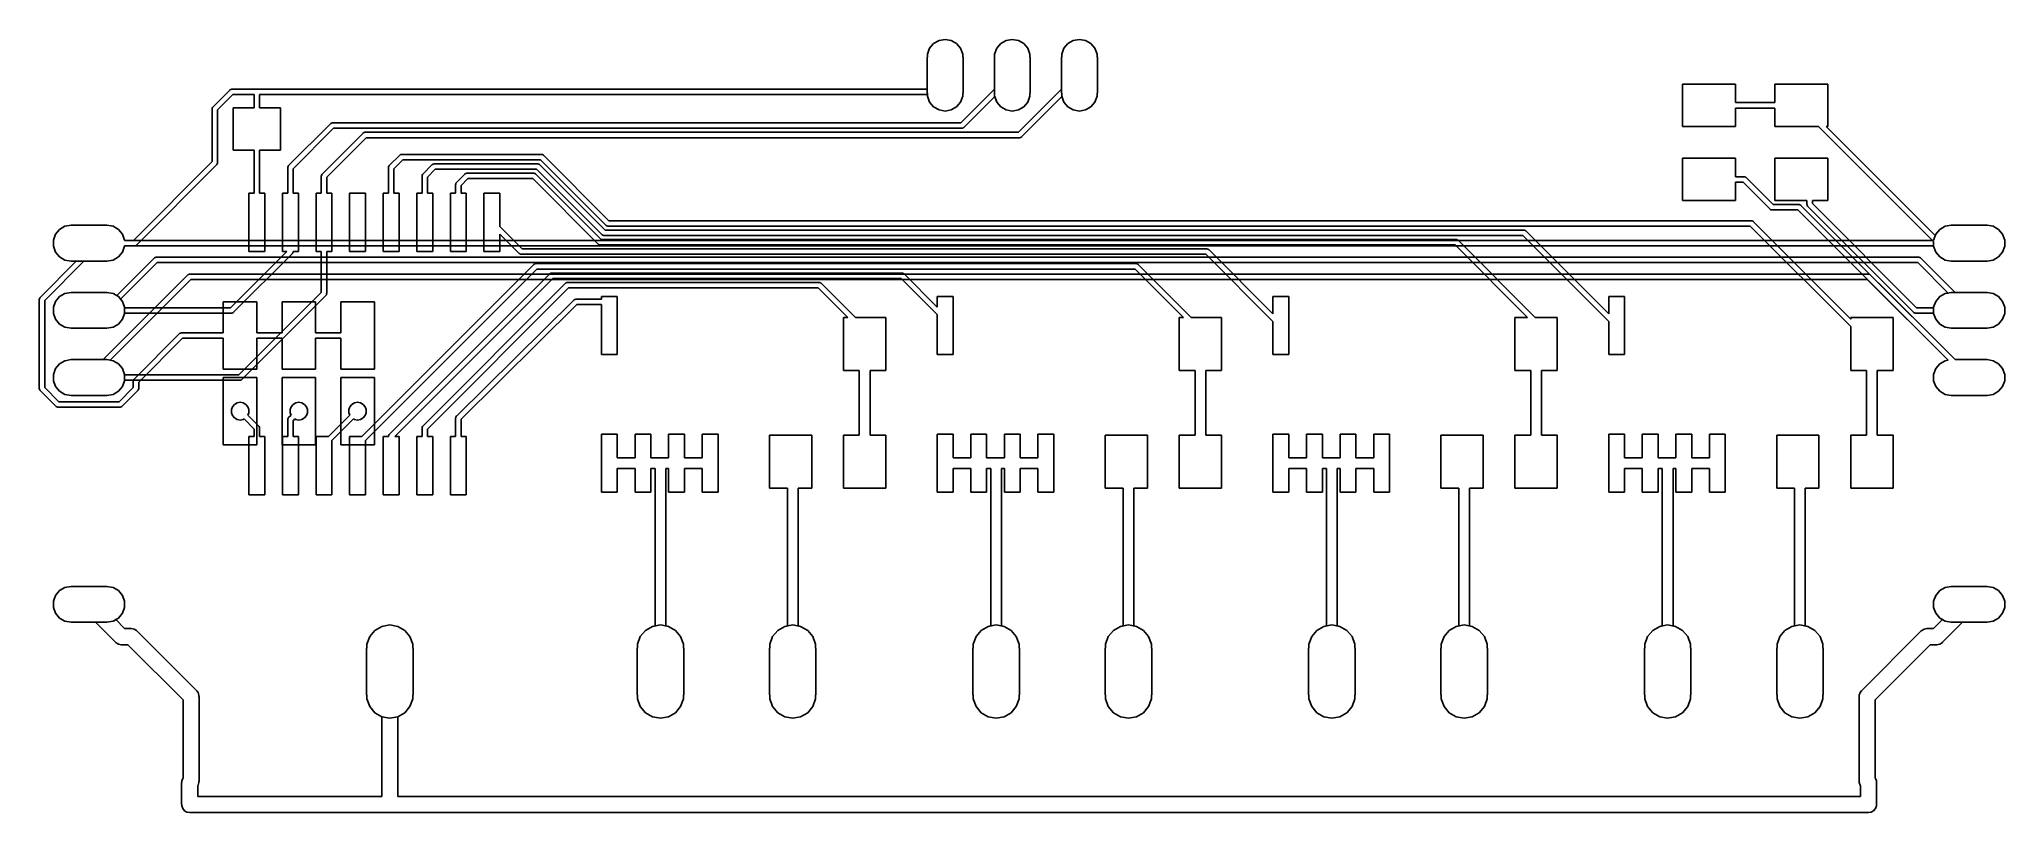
# Model space of a CAD drawing. Header units: millimetres. Extents: x 1.9 to 76.3, y 1 to 30.2.
import ezdxf

# ---------------------------------------------------------------- set-up
doc = ezdxf.new("R2010")
doc.units = ezdxf.units.MM
doc.layers.add('Bottom', color=5, linetype='Continuous')
doc.layers.add('Top', color=1, linetype='Continuous')

msp = doc.modelspace()

# ---------------------------------------------------------------- linework, layer by layer
at = {"layer": 'Bottom'}
for p, q in [((35.528, 29.687), (35.608, 29.908)), ((35.608, 29.908), (35.76, 30.089)), ((35.76, 30.089), (35.963, 30.206)), ((35.963, 30.206), (36.195, 30.247)), ((36.195, 30.247), (36.427, 30.206)), ((36.427, 30.206), (36.63, 30.089)), ((36.63, 30.089), (36.782, 29.908)), ((36.782, 29.908), (36.862, 29.687)), ((38.068, 29.687), (38.148, 29.908)), ((38.148, 29.908), (38.3, 30.089)), ((38.3, 30.089), (38.503, 30.206)), ((38.503, 30.206), (38.735, 30.247)), ((38.735, 30.247), (38.967, 30.206)), ((38.967, 30.206), (39.17, 30.089)), ((39.17, 30.089), (39.322, 29.908)), ((39.322, 29.908), (39.402, 29.687)), ((40.608, 29.687), (40.688, 29.908)), ((40.688, 29.908), (40.84, 30.089)), ((40.84, 30.089), (41.043, 30.206)), ((41.043, 30.206), (41.275, 30.247)), ((41.275, 30.247), (41.507, 30.206)), ((41.507, 30.206), (41.71, 30.089)), ((41.71, 30.089), (41.862, 29.908)), ((41.862, 29.908), (41.942, 29.687)), ((35.518, 29.57), (35.518, 29.57)), ((35.518, 29.57), (35.528, 29.57)), ((35.518, 28.215), (35.518, 29.57)), ((35.528, 29.57), (35.528, 29.687)), ((36.862, 29.687), (36.862, 29.57)), ((36.862, 29.57), (36.872, 29.57)), ((36.872, 29.57), (36.872, 28.215)), ((38.058, 29.57), (38.058, 29.57)), ((38.058, 29.57), (38.068, 29.57)), ((38.058, 28.215), (38.058, 29.57)), ((38.068, 29.57), (38.068, 29.687)), ((39.402, 29.687), (39.402, 29.57)), ((39.402, 29.57), (39.412, 29.57)), ((39.412, 29.57), (39.412, 28.215)), ((40.598, 29.57), (40.598, 29.57)), ((40.598, 29.57), (40.608, 29.57)), ((40.598, 28.215), (40.598, 29.57)), ((40.608, 29.57), (40.608, 29.687)), ((41.942, 29.687), (41.942, 29.57)), ((41.942, 29.57), (41.952, 29.57)), ((41.952, 29.57), (41.952, 28.215)), ((35.528, 28.215), (35.518, 28.215)), ((35.528, 28.098), (35.528, 28.215)), ((35.608, 27.876), (35.528, 28.098)), ((35.76, 27.696), (35.608, 27.876)), ((35.963, 27.579), (35.76, 27.696)), ((36.195, 27.538), (35.963, 27.579)), ((36.427, 27.579), (36.195, 27.538)), ((36.63, 27.696), (36.427, 27.579)), ((36.782, 27.876), (36.63, 27.696)), ((36.862, 28.098), (36.782, 27.876)), ((36.872, 28.215), (36.862, 28.215)), ((36.862, 28.215), (36.862, 28.098)), ((38.068, 28.215), (38.058, 28.215)), ((38.068, 28.098), (38.068, 28.215)), ((38.148, 27.876), (38.068, 28.098)), ((38.3, 27.696), (38.148, 27.876)), ((38.503, 27.579), (38.3, 27.696)), ((38.735, 27.538), (38.503, 27.579)), ((38.967, 27.579), (38.735, 27.538)), ((39.17, 27.696), (38.967, 27.579)), ((39.322, 27.876), (39.17, 27.696)), ((39.402, 28.098), (39.322, 27.876)), ((39.412, 28.215), (39.402, 28.215)), ((39.402, 28.215), (39.402, 28.098)), ((40.608, 28.215), (40.598, 28.215)), ((40.608, 28.098), (40.608, 28.215)), ((40.688, 27.876), (40.608, 28.098)), ((40.84, 27.696), (40.688, 27.876)), ((41.043, 27.579), (40.84, 27.696)), ((41.275, 27.538), (41.043, 27.579)), ((41.507, 27.579), (41.275, 27.538)), ((41.71, 27.696), (41.507, 27.579)), ((41.862, 27.876), (41.71, 27.696)), ((41.942, 28.098), (41.862, 27.876)), ((41.952, 28.215), (41.942, 28.215)), ((41.942, 28.215), (41.942, 28.098)), ((2.546, 22.881), (2.697, 23.061)), ((2.697, 23.061), (2.901, 23.179)), ((2.901, 23.179), (3.133, 23.22)), ((3.133, 23.22), (4.487, 23.22)), ((4.487, 23.22), (4.719, 23.179)), ((4.719, 23.179), (4.923, 23.061)), ((4.923, 23.061), (5.074, 22.881)), ((73.666, 22.881), (73.817, 23.061)), ((73.817, 23.061), (74.021, 23.179)), ((74.021, 23.179), (74.253, 23.22)), ((74.253, 23.22), (74.253, 23.22)), ((74.253, 23.22), (75.607, 23.22)), ((75.607, 23.22), (75.607, 23.22)), ((75.607, 23.22), (75.839, 23.179)), ((75.839, 23.179), (76.043, 23.061)), ((76.043, 23.061), (76.194, 22.881)), ((2.466, 22.66), (2.546, 22.881)), ((2.466, 22.425), (2.466, 22.66)), ((2.546, 22.204), (2.466, 22.425)), ((5.074, 22.881), (5.154, 22.66)), ((5.154, 22.425), (5.074, 22.204)), ((5.154, 22.66), (5.154, 22.644)), ((5.154, 22.644), (73.586, 22.644)), ((73.586, 22.441), (5.154, 22.441)), ((5.154, 22.441), (5.154, 22.425)), ((73.586, 22.66), (73.666, 22.881)), ((73.586, 22.644), (73.586, 22.66)), ((73.586, 22.425), (73.586, 22.441)), ((73.666, 22.204), (73.586, 22.425)), ((76.194, 22.881), (76.274, 22.66)), ((76.274, 22.425), (76.194, 22.204)), ((76.274, 22.66), (76.274, 22.425)), ((1.96, 20.495), (3.33, 21.865)), ((3.618, 21.865), (2.134, 20.381)), ((2.697, 22.024), (2.546, 22.204)), ((2.901, 21.906), (2.697, 22.024)), ((3.133, 21.865), (2.901, 21.906)), ((3.33, 21.865), (3.133, 21.865)), ((3.133, 21.865), (3.133, 21.865)), ((4.487, 21.865), (3.618, 21.865)), ((4.719, 21.906), (4.487, 21.865)), ((4.487, 21.865), (4.487, 21.865)), ((4.923, 22.024), (4.719, 21.906)), ((4.858, 20.559), (6.278, 21.979)), ((5.074, 22.204), (4.923, 22.024)), ((6.392, 21.806), (5.007, 20.421)), ((6.278, 21.979), (6.279, 21.979)), ((6.279, 21.979), (6.285, 21.985)), ((6.285, 21.985), (6.315, 22.003)), ((6.315, 22.003), (6.35, 22.009)), ((6.35, 22.009), (73.025, 22.009)), ((72.983, 21.806), (6.392, 21.806)), ((74.131, 20.658), (72.983, 21.806)), ((73.025, 22.009), (73.06, 22.003)), ((73.06, 22.003), (73.09, 21.985)), ((73.09, 21.985), (73.096, 21.979)), ((73.096, 21.979), (73.097, 21.979)), ((73.097, 21.979), (74.396, 20.68)), ((73.817, 22.024), (73.666, 22.204)), ((74.021, 21.906), (73.817, 22.024)), ((74.253, 21.865), (74.021, 21.906)), ((75.607, 21.865), (74.253, 21.865)), ((74.253, 21.865), (74.253, 21.865)), ((75.839, 21.906), (75.607, 21.865)), ((75.607, 21.865), (75.607, 21.865)), ((76.043, 22.024), (75.839, 21.906)), ((76.194, 22.204), (76.043, 22.024)), ((4.344, 18.14), (7.548, 21.344)), ((7.662, 21.171), (4.609, 18.118)), ((7.548, 21.344), (7.549, 21.344)), ((7.549, 21.344), (7.555, 21.35)), ((7.555, 21.35), (7.585, 21.368)), ((7.585, 21.368), (7.62, 21.374)), ((7.62, 21.374), (71.12, 21.374)), ((71.078, 21.171), (7.662, 21.171)), ((74.131, 18.118), (71.078, 21.171)), ((71.12, 21.374), (71.155, 21.368)), ((71.155, 21.368), (71.185, 21.35)), ((71.185, 21.35), (71.191, 21.344)), ((71.191, 21.344), (71.192, 21.344)), ((71.192, 21.344), (74.396, 18.14)), ((1.93, 17.042), (1.93, 20.423)), ((1.93, 20.423), (1.932, 20.423)), ((1.932, 20.441), (1.944, 20.474)), ((1.932, 20.423), (1.932, 20.441)), ((1.944, 20.474), (1.961, 20.494)), ((1.961, 20.494), (1.96, 20.495)), ((2.134, 20.381), (2.134, 17.084)), ((2.466, 20.12), (2.546, 20.341)), ((2.466, 19.885), (2.466, 20.12)), ((2.546, 20.341), (2.697, 20.521)), ((2.697, 20.521), (2.901, 20.639)), ((2.901, 20.639), (3.133, 20.68)), ((3.133, 20.68), (4.487, 20.68)), ((4.487, 20.68), (4.719, 20.639)), ((4.719, 20.639), (4.858, 20.559)), ((5.007, 20.421), (5.074, 20.341)), ((5.074, 20.341), (5.154, 20.12)), ((5.154, 20.12), (5.154, 19.885)), ((8.89, 19.152), (8.89, 20.32)), ((8.89, 20.32), (10.16, 20.32)), ((10.16, 20.32), (10.16, 19.152)), ((11.113, 19.152), (11.113, 20.32)), ((11.113, 20.32), (12.383, 20.32)), ((12.383, 20.32), (12.383, 19.152)), ((13.335, 19.152), (13.335, 20.32)), ((13.335, 20.32), (14.605, 20.32)), ((14.605, 20.32), (14.605, 17.78)), ((73.586, 20.12), (73.666, 20.341)), ((73.586, 19.885), (73.586, 20.12)), ((73.666, 20.341), (73.817, 20.521)), ((73.817, 20.521), (74.021, 20.639)), ((74.021, 20.639), (74.131, 20.658)), ((74.396, 20.68), (75.607, 20.68)), ((75.607, 20.68), (75.607, 20.68)), ((75.607, 20.68), (75.839, 20.639)), ((75.839, 20.639), (76.043, 20.521)), ((76.043, 20.521), (76.194, 20.341)), ((76.194, 20.341), (76.274, 20.12)), ((76.274, 20.12), (76.274, 19.885)), ((2.546, 19.664), (2.466, 19.885)), ((2.697, 19.484), (2.546, 19.664)), ((2.901, 19.366), (2.697, 19.484)), ((3.133, 19.325), (2.901, 19.366)), ((4.719, 19.366), (4.487, 19.325)), ((4.923, 19.484), (4.719, 19.366)), ((5.074, 19.664), (4.923, 19.484)), ((4.923, 19.484), (4.923, 19.484)), ((5.154, 19.885), (5.074, 19.664)), ((73.666, 19.664), (73.586, 19.885)), ((73.817, 19.484), (73.666, 19.664)), ((74.021, 19.366), (73.817, 19.484)), ((74.253, 19.325), (74.021, 19.366)), ((75.839, 19.366), (75.607, 19.325)), ((76.043, 19.484), (75.839, 19.366)), ((76.194, 19.664), (76.043, 19.484)), ((76.274, 19.885), (76.194, 19.664)), ((4.487, 19.325), (3.133, 19.325)), ((3.133, 19.325), (3.133, 19.325)), ((4.487, 19.325), (4.487, 19.325)), ((5.516, 17.407), (7.231, 19.122)), ((7.345, 18.948), (5.69, 17.293)), ((7.231, 19.121), (7.237, 19.128)), ((7.231, 19.122), (7.231, 19.121)), ((7.237, 19.128), (7.268, 19.145)), ((7.268, 19.145), (7.303, 19.152)), ((7.303, 19.152), (8.89, 19.152)), ((8.89, 18.948), (7.345, 18.948)), ((8.89, 17.78), (8.89, 18.948)), ((10.16, 19.152), (11.113, 19.152)), ((11.113, 18.948), (10.16, 18.948)), ((10.16, 18.948), (10.16, 17.78)), ((11.113, 17.78), (11.113, 18.948)), ((12.383, 19.152), (13.335, 19.152)), ((13.335, 18.948), (12.383, 18.948)), ((12.383, 18.948), (12.383, 17.78)), ((13.335, 17.78), (13.335, 18.948)), ((75.607, 19.325), (74.253, 19.325)), ((74.253, 19.325), (74.253, 19.325)), ((75.607, 19.325), (75.607, 19.325)), ((2.546, 17.801), (2.697, 17.981)), ((2.697, 17.981), (2.901, 18.099)), ((2.901, 18.099), (3.133, 18.14)), ((3.133, 18.14), (4.344, 18.14)), ((4.609, 18.118), (4.719, 18.099)), ((4.719, 18.099), (4.923, 17.981)), ((4.923, 17.981), (5.074, 17.801)), ((73.666, 17.801), (73.817, 17.981)), ((73.817, 17.981), (74.021, 18.099)), ((74.021, 18.099), (74.131, 18.118)), ((74.396, 18.14), (75.607, 18.14)), ((75.607, 18.14), (75.607, 18.14)), ((75.607, 18.14), (75.839, 18.099)), ((75.839, 18.099), (76.043, 17.981)), ((76.043, 17.981), (76.194, 17.801)), ((2.466, 17.58), (2.546, 17.801)), ((2.466, 17.345), (2.466, 17.58)), ((2.546, 17.124), (2.466, 17.345)), ((2.697, 16.944), (2.546, 17.124)), ((5.074, 17.124), (4.923, 16.944)), ((5.074, 17.801), (5.154, 17.58)), ((5.154, 17.345), (5.074, 17.124)), ((5.154, 17.58), (5.154, 17.345)), ((5.154, 17.345), (5.154, 17.345)), ((5.486, 17.084), (5.486, 17.335)), ((5.486, 17.335), (5.488, 17.335)), ((5.488, 17.353), (5.5, 17.386)), ((5.488, 17.335), (5.488, 17.353)), ((5.5, 17.386), (5.517, 17.407)), ((5.517, 17.407), (5.516, 17.407)), ((5.69, 17.293), (5.69, 17.042)), ((10.16, 17.78), (8.89, 17.78)), ((8.89, 17.462), (8.89, 17.462)), ((8.89, 17.462), (10.16, 17.462)), ((8.89, 14.922), (8.89, 17.462)), ((10.16, 17.462), (10.16, 14.922)), ((12.383, 17.78), (11.113, 17.78)), ((11.113, 14.922), (11.113, 17.462)), ((11.113, 17.462), (12.383, 17.462)), ((12.383, 17.462), (12.383, 14.922)), ((14.605, 17.78), (13.335, 17.78)), ((13.335, 14.922), (13.335, 17.462)), ((13.335, 17.462), (14.605, 17.462)), ((14.605, 17.462), (14.605, 14.922)), ((73.586, 17.58), (73.666, 17.801)), ((73.586, 17.345), (73.586, 17.58)), ((73.666, 17.124), (73.586, 17.345)), ((73.817, 16.944), (73.666, 17.124)), ((76.194, 17.124), (76.043, 16.944)), ((76.194, 17.801), (76.274, 17.58)), ((76.274, 17.345), (76.194, 17.124)), ((76.274, 17.58), (76.274, 17.345)), ((1.932, 17.042), (1.93, 17.042)), ((1.932, 17.024), (1.932, 17.042)), ((1.944, 16.991), (1.932, 17.024)), ((1.961, 16.971), (1.944, 16.991)), ((1.96, 16.97), (1.961, 16.971)), ((1.96, 16.97), (1.96, 16.97)), ((2.555, 16.375), (1.96, 16.97)), ((2.134, 17.084), (2.669, 16.548)), ((2.556, 16.375), (2.555, 16.375)), ((2.562, 16.369), (2.556, 16.375)), ((2.592, 16.351), (2.562, 16.369)), ((2.669, 16.548), (4.951, 16.548)), ((2.901, 16.826), (2.697, 16.944)), ((3.133, 16.785), (2.901, 16.826)), ((4.487, 16.785), (3.133, 16.785)), ((3.133, 16.785), (3.133, 16.785)), ((4.719, 16.826), (4.487, 16.785)), ((4.487, 16.785), (4.487, 16.785)), ((4.923, 16.944), (4.719, 16.826)), ((4.951, 16.548), (5.486, 17.084)), ((5.058, 16.369), (5.028, 16.351)), ((5.064, 16.375), (5.058, 16.369)), ((5.065, 16.375), (5.064, 16.375)), ((5.66, 16.97), (5.065, 16.375)), ((5.676, 16.991), (5.659, 16.971)), ((5.659, 16.971), (5.66, 16.97)), ((5.688, 17.024), (5.676, 16.991)), ((5.69, 17.042), (5.688, 17.042)), ((5.688, 17.042), (5.688, 17.024)), ((74.021, 16.826), (73.817, 16.944)), ((74.253, 16.785), (74.021, 16.826)), ((75.607, 16.785), (74.253, 16.785)), ((74.253, 16.785), (74.253, 16.785)), ((75.839, 16.826), (75.607, 16.785)), ((75.607, 16.785), (75.607, 16.785)), ((76.043, 16.944), (75.839, 16.826)), ((2.627, 16.345), (2.592, 16.351)), ((4.993, 16.345), (2.627, 16.345)), ((2.627, 16.345), (2.627, 16.345)), ((5.028, 16.351), (4.993, 16.345)), ((10.16, 14.922), (8.89, 14.922)), ((12.383, 14.922), (11.113, 14.922)), ((12.383, 14.922), (12.383, 14.922)), ((14.605, 14.922), (13.335, 14.922)), ((14.605, 14.922), (14.605, 14.922)), ((2.466, 9.008), (2.546, 9.229)), ((2.466, 8.772), (2.466, 9.008)), ((2.546, 9.229), (2.697, 9.409)), ((2.697, 9.409), (2.901, 9.526)), ((2.901, 9.526), (3.133, 9.567)), ((3.133, 9.567), (4.487, 9.567)), ((4.487, 9.567), (4.719, 9.526)), ((4.719, 9.526), (4.923, 9.409)), ((4.923, 9.409), (5.074, 9.229)), ((5.074, 9.229), (5.154, 9.008)), ((5.154, 9.008), (5.154, 8.772)), ((73.586, 9.008), (73.666, 9.229)), ((73.586, 8.772), (73.586, 9.008)), ((73.666, 9.229), (73.817, 9.409)), ((73.817, 9.409), (74.021, 9.526)), ((74.021, 9.526), (74.253, 9.567)), ((74.253, 9.567), (74.253, 9.567)), ((74.253, 9.567), (75.607, 9.567)), ((75.607, 9.567), (75.607, 9.567)), ((75.607, 9.567), (75.839, 9.526)), ((75.839, 9.526), (76.043, 9.409)), ((76.043, 9.409), (76.194, 9.229)), ((76.194, 9.229), (76.274, 9.008)), ((76.274, 9.008), (76.274, 8.772)), ((2.466, 8.772), (2.466, 8.772)), ((2.546, 8.551), (2.466, 8.772)), ((2.697, 8.371), (2.546, 8.551)), ((2.901, 8.254), (2.697, 8.371)), ((3.133, 8.213), (2.901, 8.254)), ((4.487, 8.213), (3.133, 8.213)), ((4.719, 8.254), (4.487, 8.213)), ((4.923, 8.371), (4.719, 8.254)), ((5.074, 8.551), (4.923, 8.371)), ((5.154, 8.772), (5.074, 8.551)), ((73.666, 8.551), (73.586, 8.772)), ((73.817, 8.371), (73.666, 8.551)), ((74.021, 8.254), (73.817, 8.371)), ((74.253, 8.213), (74.021, 8.254)), ((75.607, 8.213), (74.253, 8.213)), ((74.253, 8.213), (74.253, 8.213)), ((75.839, 8.254), (75.607, 8.213)), ((75.607, 8.213), (75.607, 8.213)), ((76.043, 8.371), (75.839, 8.254)), ((76.194, 8.551), (76.043, 8.371)), ((76.274, 8.772), (76.194, 8.551)), ((76.274, 8.772), (76.274, 8.772)), ((14.322, 7.383), (14.427, 7.671)), ((14.427, 7.671), (14.623, 7.905)), ((14.623, 7.905), (14.888, 8.058)), ((14.888, 8.058), (15.189, 8.111)), ((15.189, 8.111), (15.49, 8.058)), ((15.49, 8.058), (15.755, 7.905)), ((15.755, 7.905), (15.952, 7.671)), ((15.952, 7.671), (16.056, 7.383)), ((24.558, 7.383), (24.663, 7.671)), ((24.663, 7.671), (24.859, 7.905)), ((24.859, 7.905), (25.124, 8.058)), ((25.124, 8.058), (25.425, 8.111)), ((25.425, 8.111), (25.727, 8.058)), ((25.727, 8.058), (25.991, 7.905)), ((25.991, 7.905), (26.188, 7.671)), ((26.188, 7.671), (26.293, 7.383)), ((29.562, 7.383), (29.667, 7.671)), ((29.667, 7.671), (29.863, 7.905)), ((29.863, 7.905), (30.128, 8.058)), ((30.128, 8.058), (30.429, 8.111)), ((30.429, 8.111), (30.73, 8.058)), ((30.73, 8.058), (30.995, 7.905)), ((30.995, 7.905), (31.192, 7.671)), ((31.192, 7.671), (31.296, 7.383)), ((37.258, 7.383), (37.363, 7.671)), ((37.363, 7.671), (37.559, 7.905)), ((37.559, 7.905), (37.824, 8.058)), ((37.824, 8.058), (38.125, 8.111)), ((38.125, 8.111), (38.427, 8.058)), ((38.427, 8.058), (38.691, 7.905)), ((38.691, 7.905), (38.888, 7.671)), ((38.888, 7.671), (38.993, 7.383)), ((42.262, 7.383), (42.367, 7.671)), ((42.367, 7.671), (42.563, 7.905)), ((42.563, 7.905), (42.828, 8.058)), ((42.828, 8.058), (43.129, 8.111)), ((43.129, 8.111), (43.43, 8.058)), ((43.43, 8.058), (43.695, 7.905)), ((43.695, 7.905), (43.892, 7.671)), ((43.892, 7.671), (43.996, 7.383)), ((49.958, 7.383), (50.063, 7.671)), ((50.063, 7.671), (50.259, 7.905)), ((50.259, 7.905), (50.524, 8.058)), ((50.524, 8.058), (50.825, 8.111)), ((50.825, 8.111), (51.127, 8.058)), ((51.127, 8.058), (51.391, 7.905)), ((51.391, 7.905), (51.588, 7.671)), ((51.588, 7.671), (51.693, 7.383)), ((54.962, 7.383), (55.067, 7.671)), ((55.067, 7.671), (55.263, 7.905)), ((55.263, 7.905), (55.528, 8.058)), ((55.528, 8.058), (55.829, 8.111)), ((55.829, 8.111), (56.13, 8.058)), ((56.13, 8.058), (56.395, 7.905)), ((56.395, 7.905), (56.592, 7.671)), ((56.592, 7.671), (56.696, 7.383)), ((62.658, 7.383), (62.763, 7.671)), ((62.763, 7.671), (62.959, 7.905)), ((62.959, 7.905), (63.224, 8.058)), ((63.224, 8.058), (63.525, 8.111)), ((63.525, 8.111), (63.827, 8.058)), ((63.827, 8.058), (64.091, 7.905)), ((64.091, 7.905), (64.288, 7.671)), ((64.288, 7.671), (64.393, 7.383)), ((67.662, 7.383), (67.767, 7.671)), ((67.767, 7.671), (67.963, 7.905)), ((67.963, 7.905), (68.228, 8.058)), ((68.228, 8.058), (68.529, 8.111)), ((68.529, 8.111), (68.83, 8.058)), ((68.83, 8.058), (69.095, 7.905)), ((69.095, 7.905), (69.292, 7.671)), ((69.292, 7.671), (69.396, 7.383)), ((14.309, 5.469), (14.309, 7.231)), ((14.309, 7.231), (14.322, 7.231)), ((14.322, 7.231), (14.322, 7.383)), ((16.056, 7.383), (16.056, 7.231)), ((16.056, 7.231), (16.07, 7.231)), ((16.07, 7.231), (16.07, 5.469)), ((24.545, 5.469), (24.545, 7.231)), ((24.545, 7.231), (24.558, 7.231)), ((24.558, 7.231), (24.558, 7.383)), ((26.293, 7.383), (26.293, 7.231)), ((26.293, 7.231), (26.306, 7.231)), ((26.306, 7.231), (26.306, 5.469)), ((29.549, 5.469), (29.549, 7.231)), ((29.549, 7.231), (29.562, 7.231)), ((29.562, 7.231), (29.562, 7.383)), ((31.296, 7.383), (31.296, 7.231)), ((31.296, 7.231), (31.31, 7.231)), ((31.31, 7.231), (31.31, 5.469)), ((37.245, 5.469), (37.245, 7.231)), ((37.245, 7.231), (37.258, 7.231)), ((37.258, 7.231), (37.258, 7.383)), ((38.993, 7.383), (38.993, 7.231)), ((38.993, 7.231), (39.006, 7.231)), ((39.006, 7.231), (39.006, 5.469)), ((42.249, 5.469), (42.249, 7.231)), ((42.249, 7.231), (42.262, 7.231)), ((42.262, 7.231), (42.262, 7.383)), ((43.996, 7.383), (43.996, 7.231)), ((43.996, 7.231), (44.01, 7.231)), ((44.01, 7.231), (44.01, 5.469)), ((49.945, 5.469), (49.945, 7.231)), ((49.945, 7.231), (49.958, 7.231)), ((49.958, 7.231), (49.958, 7.383)), ((51.693, 7.383), (51.693, 7.231)), ((51.693, 7.231), (51.706, 7.231)), ((51.706, 7.231), (51.706, 5.469)), ((54.949, 7.231), (54.949, 7.231)), ((54.949, 7.231), (54.962, 7.231)), ((54.949, 5.469), (54.949, 7.231)), ((54.962, 7.231), (54.962, 7.383)), ((56.696, 7.383), (56.696, 7.231)), ((56.696, 7.231), (56.71, 7.231)), ((56.71, 7.231), (56.71, 5.469)), ((62.645, 7.231), (62.645, 7.231)), ((62.645, 7.231), (62.658, 7.231)), ((62.645, 5.469), (62.645, 7.231)), ((62.658, 7.231), (62.658, 7.383)), ((64.393, 7.383), (64.393, 7.231)), ((64.393, 7.231), (64.406, 7.231)), ((64.406, 7.231), (64.406, 5.469)), ((67.649, 7.231), (67.649, 7.231)), ((67.649, 7.231), (67.662, 7.231)), ((67.649, 5.469), (67.649, 7.231)), ((67.662, 7.231), (67.662, 7.383)), ((69.396, 7.383), (69.396, 7.231)), ((69.396, 7.231), (69.41, 7.231)), ((69.41, 7.231), (69.41, 5.469)), ((14.309, 5.469), (14.309, 5.469)), ((14.322, 5.469), (14.309, 5.469)), ((14.322, 5.317), (14.322, 5.469)), ((14.427, 5.029), (14.322, 5.317)), ((16.056, 5.317), (15.952, 5.029)), ((16.07, 5.469), (16.056, 5.469)), ((16.056, 5.469), (16.056, 5.317)), ((24.545, 5.469), (24.545, 5.469)), ((24.558, 5.469), (24.545, 5.469)), ((24.558, 5.317), (24.558, 5.469)), ((24.663, 5.029), (24.558, 5.317)), ((26.293, 5.317), (26.188, 5.029)), ((26.306, 5.469), (26.293, 5.469)), ((26.293, 5.469), (26.293, 5.317)), ((29.549, 5.469), (29.549, 5.469)), ((29.562, 5.469), (29.549, 5.469)), ((29.562, 5.317), (29.562, 5.469)), ((29.667, 5.029), (29.562, 5.317)), ((31.296, 5.317), (31.192, 5.029)), ((31.31, 5.469), (31.296, 5.469)), ((31.296, 5.469), (31.296, 5.317)), ((37.245, 5.469), (37.245, 5.469)), ((37.258, 5.469), (37.245, 5.469)), ((37.258, 5.317), (37.258, 5.469)), ((37.363, 5.029), (37.258, 5.317)), ((38.993, 5.317), (38.888, 5.029)), ((39.006, 5.469), (38.993, 5.469)), ((38.993, 5.469), (38.993, 5.317)), ((42.249, 5.469), (42.249, 5.469)), ((42.262, 5.469), (42.249, 5.469)), ((42.262, 5.317), (42.262, 5.469)), ((42.367, 5.029), (42.262, 5.317)), ((43.996, 5.317), (43.892, 5.029)), ((44.01, 5.469), (43.996, 5.469)), ((43.996, 5.469), (43.996, 5.317)), ((49.945, 5.469), (49.945, 5.469)), ((49.958, 5.469), (49.945, 5.469)), ((49.958, 5.317), (49.958, 5.469)), ((50.063, 5.029), (49.958, 5.317)), ((51.693, 5.317), (51.588, 5.029)), ((51.706, 5.469), (51.693, 5.469)), ((51.693, 5.469), (51.693, 5.317)), ((54.962, 5.469), (54.949, 5.469)), ((54.962, 5.317), (54.962, 5.469)), ((55.067, 5.029), (54.962, 5.317)), ((56.696, 5.317), (56.592, 5.029)), ((56.71, 5.469), (56.696, 5.469)), ((56.696, 5.469), (56.696, 5.317)), ((62.658, 5.469), (62.645, 5.469)), ((62.658, 5.317), (62.658, 5.469)), ((62.763, 5.029), (62.658, 5.317)), ((64.393, 5.317), (64.288, 5.029)), ((64.406, 5.469), (64.393, 5.469)), ((64.393, 5.469), (64.393, 5.317)), ((67.662, 5.469), (67.649, 5.469)), ((67.662, 5.317), (67.662, 5.469)), ((67.767, 5.029), (67.662, 5.317)), ((69.396, 5.317), (69.292, 5.029)), ((69.41, 5.469), (69.396, 5.469)), ((69.396, 5.469), (69.396, 5.317)), ((14.623, 4.795), (14.427, 5.029)), ((14.888, 4.642), (14.623, 4.795)), ((15.189, 4.589), (14.888, 4.642)), ((15.49, 4.642), (15.189, 4.589)), ((15.755, 4.795), (15.49, 4.642)), ((15.952, 5.029), (15.755, 4.795)), ((24.859, 4.795), (24.663, 5.029)), ((25.124, 4.642), (24.859, 4.795)), ((25.425, 4.589), (25.124, 4.642)), ((25.727, 4.642), (25.425, 4.589)), ((25.991, 4.795), (25.727, 4.642)), ((26.188, 5.029), (25.991, 4.795)), ((29.863, 4.795), (29.667, 5.029)), ((30.128, 4.642), (29.863, 4.795)), ((30.429, 4.589), (30.128, 4.642)), ((30.73, 4.642), (30.429, 4.589)), ((30.995, 4.795), (30.73, 4.642)), ((31.192, 5.029), (30.995, 4.795)), ((37.559, 4.795), (37.363, 5.029)), ((37.824, 4.642), (37.559, 4.795)), ((38.125, 4.589), (37.824, 4.642)), ((38.427, 4.642), (38.125, 4.589)), ((38.691, 4.795), (38.427, 4.642)), ((38.888, 5.029), (38.691, 4.795)), ((42.563, 4.795), (42.367, 5.029)), ((42.828, 4.642), (42.563, 4.795)), ((43.129, 4.589), (42.828, 4.642)), ((43.43, 4.642), (43.129, 4.589)), ((43.695, 4.795), (43.43, 4.642)), ((43.892, 5.029), (43.695, 4.795)), ((50.259, 4.795), (50.063, 5.029)), ((50.524, 4.642), (50.259, 4.795)), ((50.825, 4.589), (50.524, 4.642)), ((51.127, 4.642), (50.825, 4.589)), ((51.391, 4.795), (51.127, 4.642)), ((51.588, 5.029), (51.391, 4.795)), ((55.263, 4.795), (55.067, 5.029)), ((55.528, 4.642), (55.263, 4.795)), ((55.829, 4.589), (55.528, 4.642)), ((56.13, 4.642), (55.829, 4.589)), ((56.395, 4.795), (56.13, 4.642)), ((56.592, 5.029), (56.395, 4.795)), ((62.959, 4.795), (62.763, 5.029)), ((63.224, 4.642), (62.959, 4.795)), ((63.525, 4.589), (63.224, 4.642)), ((63.827, 4.642), (63.525, 4.589)), ((64.091, 4.795), (63.827, 4.642)), ((64.288, 5.029), (64.091, 4.795)), ((67.963, 4.795), (67.767, 5.029)), ((68.228, 4.642), (67.963, 4.795)), ((68.529, 4.589), (68.228, 4.642)), ((68.83, 4.642), (68.529, 4.589)), ((69.095, 4.795), (68.83, 4.642)), ((69.292, 5.029), (69.095, 4.795))]:
    msp.add_line(p, q, dxfattribs=at)
at = {"layer": 'Top'}
for p, q in [((35.528, 29.687), (35.608, 29.908)), ((35.608, 29.908), (35.76, 30.089)), ((35.76, 30.089), (35.963, 30.206)), ((35.963, 30.206), (36.195, 30.247)), ((36.195, 30.247), (36.427, 30.206)), ((36.427, 30.206), (36.63, 30.089)), ((36.63, 30.089), (36.782, 29.908)), ((36.782, 29.908), (36.862, 29.687)), ((38.068, 29.687), (38.148, 29.908)), ((38.148, 29.908), (38.3, 30.089)), ((38.3, 30.089), (38.503, 30.206)), ((38.503, 30.206), (38.735, 30.247)), ((38.735, 30.247), (38.967, 30.206)), ((38.967, 30.206), (39.17, 30.089)), ((39.17, 30.089), (39.322, 29.908)), ((39.322, 29.908), (39.402, 29.687)), ((40.608, 29.687), (40.688, 29.908)), ((40.688, 29.908), (40.84, 30.089)), ((40.84, 30.089), (41.043, 30.206)), ((41.043, 30.206), (41.275, 30.247)), ((41.275, 30.247), (41.507, 30.206)), ((41.507, 30.206), (41.71, 30.089)), ((41.71, 30.089), (41.862, 29.908)), ((41.862, 29.908), (41.942, 29.687)), ((35.518, 28.359), (35.518, 29.57)), ((35.518, 29.57), (35.528, 29.57)), ((35.528, 29.57), (35.528, 29.687)), ((36.862, 29.687), (36.862, 29.57)), ((36.862, 29.57), (36.872, 29.57)), ((36.872, 29.57), (36.872, 28.215)), ((38.058, 28.359), (38.058, 29.57)), ((38.058, 29.57), (38.068, 29.57)), ((38.068, 29.57), (38.068, 29.687)), ((39.402, 29.687), (39.402, 29.57)), ((39.402, 29.57), (39.412, 29.57)), ((39.412, 29.57), (39.412, 28.215)), ((40.598, 28.359), (40.598, 29.57)), ((40.598, 29.57), (40.608, 29.57)), ((40.608, 29.57), (40.608, 29.687)), ((41.942, 29.687), (41.942, 29.57)), ((41.942, 29.57), (41.952, 29.57)), ((41.952, 29.57), (41.952, 28.215)), ((8.501, 27.694), (9.136, 28.329)), ((9.136, 28.329), (9.142, 28.335)), ((9.136, 28.329), (9.136, 28.329)), ((9.142, 28.335), (9.173, 28.353)), ((9.173, 28.353), (9.207, 28.359)), ((9.207, 28.359), (10.16, 28.359)), ((10.16, 28.359), (35.518, 28.359)), ((36.788, 27.089), (38.058, 28.359)), ((38.972, 26.734), (40.598, 28.359)), ((64.088, 28.553), (64.088, 28.553)), ((64.088, 28.553), (66.088, 28.553)), ((64.088, 26.953), (64.088, 28.553)), ((66.088, 28.553), (66.088, 27.854)), ((67.58, 27.854), (67.58, 28.553)), ((67.58, 28.553), (69.58, 28.553)), ((69.58, 28.553), (69.58, 26.953)), ((8.471, 25.627), (8.471, 27.622)), ((8.471, 27.622), (8.472, 27.622)), ((8.472, 27.64), (8.485, 27.673)), ((8.472, 27.622), (8.472, 27.64)), ((8.485, 27.673), (8.501, 27.694)), ((8.501, 27.694), (8.501, 27.694)), ((9.25, 28.156), (8.674, 27.58)), ((8.674, 27.58), (8.674, 25.585)), ((10.058, 28.156), (9.25, 28.156)), ((9.26, 26.058), (9.26, 27.657)), ((9.26, 27.657), (10.058, 27.657)), ((10.058, 27.657), (10.058, 28.156)), ((35.528, 28.156), (10.262, 28.156)), ((10.262, 28.156), (10.262, 27.657)), ((10.262, 27.657), (11.06, 27.657)), ((11.06, 27.657), (11.06, 26.058)), ((35.528, 28.098), (35.528, 28.156)), ((35.608, 27.876), (35.528, 28.098)), ((35.76, 27.696), (35.608, 27.876)), ((35.963, 27.579), (35.76, 27.696)), ((36.195, 27.538), (35.963, 27.579)), ((36.427, 27.579), (36.195, 27.538)), ((36.63, 27.696), (36.427, 27.579)), ((36.782, 27.876), (36.63, 27.696)), ((36.862, 28.098), (36.782, 27.876)), ((36.872, 28.215), (36.862, 28.215)), ((36.862, 28.215), (36.862, 28.098)), ((38.072, 28.086), (36.902, 26.916)), ((38.148, 27.876), (38.072, 28.086)), ((38.3, 27.696), (38.148, 27.876)), ((38.503, 27.579), (38.3, 27.696)), ((38.735, 27.538), (38.503, 27.579)), ((38.967, 27.579), (38.735, 27.538)), ((39.17, 27.696), (38.967, 27.579)), ((40.612, 28.086), (39.086, 26.56)), ((39.322, 27.876), (39.17, 27.696)), ((39.402, 28.098), (39.322, 27.876)), ((39.412, 28.215), (39.402, 28.215)), ((39.402, 28.215), (39.402, 28.098)), ((40.688, 27.876), (40.612, 28.086)), ((40.84, 27.696), (40.688, 27.876)), ((41.043, 27.579), (40.84, 27.696)), ((41.275, 27.538), (41.043, 27.579)), ((41.507, 27.579), (41.275, 27.538)), ((41.71, 27.696), (41.507, 27.579)), ((41.862, 27.876), (41.71, 27.696)), ((41.942, 28.098), (41.862, 27.876)), ((41.952, 28.215), (41.942, 28.215)), ((41.942, 28.215), (41.942, 28.098)), ((66.088, 27.854), (67.58, 27.854)), ((67.58, 27.651), (66.088, 27.651)), ((66.088, 27.651), (66.088, 26.953)), ((67.58, 26.953), (67.58, 27.651)), ((11.358, 25.472), (12.946, 27.059)), ((13.06, 26.886), (11.532, 25.358)), ((12.946, 27.059), (12.952, 27.065)), ((12.946, 27.059), (12.946, 27.059)), ((12.952, 27.065), (12.983, 27.083)), ((12.983, 27.083), (13.018, 27.089)), ((13.018, 27.089), (36.788, 27.089)), ((36.83, 26.886), (13.06, 26.886)), ((36.865, 26.892), (36.83, 26.886)), ((36.895, 26.91), (36.865, 26.892)), ((36.901, 26.916), (36.895, 26.91)), ((36.902, 26.916), (36.901, 26.916)), ((66.088, 26.953), (64.088, 26.953)), ((69.236, 26.953), (67.58, 26.953)), ((73.586, 22.603), (69.236, 26.953)), ((69.58, 26.953), (69.524, 26.953)), ((69.524, 26.953), (73.647, 22.829)), ((10.058, 26.058), (9.26, 26.058)), ((10.058, 24.433), (10.058, 26.058)), ((11.06, 26.058), (10.262, 26.058)), ((10.262, 26.058), (10.262, 24.433)), ((12.628, 25.154), (14.178, 26.704)), ((14.291, 26.53), (12.802, 25.04)), ((14.178, 26.703), (14.184, 26.71)), ((14.178, 26.704), (14.178, 26.703)), ((14.184, 26.71), (14.215, 26.727)), ((14.215, 26.727), (14.249, 26.734)), ((14.249, 26.734), (38.972, 26.734)), ((39.014, 26.53), (14.291, 26.53)), ((39.049, 26.536), (39.014, 26.53)), ((39.08, 26.554), (39.049, 26.536)), ((39.085, 26.561), (39.08, 26.554)), ((39.086, 26.56), (39.085, 26.561)), ((5.488, 22.644), (8.471, 25.627)), ((8.644, 25.514), (5.601, 22.471)), ((8.66, 25.535), (8.644, 25.514)), ((8.644, 25.514), (8.644, 25.514)), ((8.673, 25.568), (8.66, 25.535)), ((8.674, 25.585), (8.673, 25.585)), ((8.673, 25.585), (8.673, 25.568)), ((11.328, 24.433), (11.328, 25.4)), ((11.328, 25.4), (11.33, 25.4)), ((11.33, 25.418), (11.342, 25.451)), ((11.33, 25.4), (11.33, 25.418)), ((11.342, 25.451), (11.359, 25.471)), ((11.359, 25.471), (11.358, 25.472)), ((11.532, 25.358), (11.532, 24.433)), ((15.138, 24.433), (15.138, 25.4)), ((15.138, 25.4), (15.14, 25.4)), ((15.14, 25.418), (15.152, 25.451)), ((15.14, 25.418), (15.14, 25.418)), ((15.14, 25.4), (15.14, 25.418)), ((15.152, 25.451), (15.169, 25.471)), ((15.168, 25.472), (15.562, 25.866)), ((15.169, 25.471), (15.168, 25.472)), ((15.676, 25.692), (15.342, 25.358)), ((15.342, 25.358), (15.342, 24.433)), ((15.562, 25.866), (15.563, 25.865)), ((15.563, 25.865), (15.568, 25.872)), ((15.568, 25.872), (15.599, 25.889)), ((15.599, 25.889), (15.634, 25.895)), ((15.634, 25.895), (20.932, 25.895)), ((20.89, 25.692), (15.676, 25.692)), ((16.438, 25.154), (16.794, 25.51)), ((16.908, 25.336), (16.612, 25.04)), ((16.794, 25.51), (16.795, 25.509)), ((16.795, 25.509), (16.8, 25.516)), ((16.8, 25.516), (16.831, 25.534)), ((16.831, 25.534), (16.866, 25.54)), ((16.866, 25.54), (20.785, 25.54)), ((20.743, 25.336), (16.908, 25.336)), ((23.215, 22.864), (20.743, 25.336)), ((20.785, 25.54), (20.82, 25.534)), ((20.82, 25.534), (20.85, 25.516)), ((20.85, 25.516), (20.856, 25.509)), ((20.856, 25.509), (20.857, 25.51)), ((20.857, 25.51), (23.329, 23.038)), ((23.362, 23.22), (20.89, 25.692)), ((20.932, 25.895), (20.967, 25.889)), ((20.967, 25.889), (20.997, 25.872)), ((20.997, 25.872), (21.003, 25.865)), ((21.003, 25.865), (21.004, 25.866)), ((21.004, 25.866), (23.476, 23.393)), ((64.088, 24.152), (64.088, 25.752)), ((64.088, 25.752), (66.088, 25.752)), ((66.088, 25.752), (66.088, 25.054)), ((67.58, 24.152), (67.58, 25.752)), ((67.58, 25.752), (69.58, 25.752)), ((69.58, 25.752), (69.58, 24.152)), ((12.598, 24.433), (12.598, 25.082)), ((12.598, 25.082), (12.6, 25.082)), ((12.6, 25.1), (12.612, 25.133)), ((12.6, 25.082), (12.6, 25.1)), ((12.612, 25.133), (12.629, 25.154)), ((12.629, 25.154), (12.628, 25.154)), ((12.802, 25.04), (12.802, 24.433)), ((16.408, 24.433), (16.408, 25.082)), ((16.408, 25.082), (16.41, 25.082)), ((16.41, 25.1), (16.422, 25.133)), ((16.41, 25.1), (16.41, 25.1)), ((16.41, 25.082), (16.41, 25.1)), ((16.422, 25.133), (16.439, 25.154)), ((16.439, 25.154), (16.438, 25.154)), ((16.612, 25.04), (16.612, 24.433)), ((17.678, 24.433), (17.678, 24.765)), ((17.678, 24.765), (17.68, 24.765)), ((17.68, 24.783), (17.692, 24.816)), ((17.68, 24.783), (17.68, 24.783)), ((17.68, 24.765), (17.68, 24.783)), ((17.692, 24.816), (17.709, 24.836)), ((17.708, 24.837), (18.026, 25.154)), ((17.709, 24.836), (17.708, 24.837)), ((18.14, 24.981), (17.882, 24.723)), ((17.882, 24.723), (17.882, 24.433)), ((18.026, 25.154), (18.032, 25.16)), ((18.026, 25.154), (18.026, 25.154)), ((18.032, 25.16), (18.063, 25.178)), ((18.063, 25.178), (18.098, 25.184)), ((18.098, 25.184), (20.637, 25.184)), ((20.595, 24.981), (18.14, 24.981)), ((23.068, 22.509), (20.595, 24.981)), ((20.637, 25.184), (20.672, 25.178)), ((20.672, 25.178), (20.703, 25.16)), ((20.703, 25.16), (20.709, 25.154)), ((20.709, 25.154), (20.709, 25.154)), ((20.709, 25.154), (23.181, 22.682)), ((66.088, 25.054), (66.421, 25.054)), ((66.379, 24.851), (66.088, 24.851)), ((66.088, 24.851), (66.088, 24.152)), ((67.403, 23.827), (66.379, 24.851)), ((66.421, 25.054), (66.456, 25.048)), ((66.456, 25.048), (66.486, 25.03)), ((66.486, 25.03), (66.492, 25.024)), ((66.492, 25.024), (66.493, 25.024)), ((66.493, 25.024), (67.517, 24)), ((9.86, 22.233), (9.86, 24.433)), ((9.86, 24.433), (10.058, 24.433)), ((10.262, 24.433), (10.46, 24.433)), ((10.46, 24.433), (10.46, 22.233)), ((11.13, 22.233), (11.13, 24.433)), ((11.13, 24.433), (11.328, 24.433)), ((11.532, 24.433), (11.73, 24.433)), ((11.73, 24.433), (11.73, 22.233)), ((12.4, 22.233), (12.4, 24.433)), ((12.4, 24.433), (12.598, 24.433)), ((12.802, 24.433), (13, 24.433)), ((13, 24.433), (13, 22.233)), ((13.67, 24.433), (13.67, 24.433)), ((13.67, 24.433), (14.27, 24.433)), ((13.67, 22.233), (13.67, 24.433)), ((14.27, 24.433), (14.27, 22.233)), ((14.94, 22.233), (14.94, 24.433)), ((14.94, 24.433), (15.138, 24.433)), ((15.342, 24.433), (15.54, 24.433)), ((15.54, 24.433), (15.54, 22.233)), ((16.21, 22.233), (16.21, 24.433)), ((16.21, 24.433), (16.408, 24.433)), ((16.612, 24.433), (16.81, 24.433)), ((16.81, 24.433), (16.81, 22.233)), ((17.48, 22.233), (17.48, 24.433)), ((17.48, 24.433), (17.678, 24.433)), ((17.882, 24.433), (18.08, 24.433)), ((18.08, 24.433), (18.08, 22.233)), ((18.75, 24.433), (18.75, 24.433)), ((18.75, 24.433), (19.35, 24.433)), ((18.75, 22.233), (18.75, 24.433)), ((19.35, 24.433), (19.35, 23.176)), ((64.088, 24.152), (64.088, 24.152)), ((66.088, 24.152), (64.088, 24.152)), ((67.404, 23.827), (67.403, 23.827)), ((67.409, 23.821), (67.404, 23.827)), ((67.44, 23.803), (67.409, 23.821)), ((67.475, 23.797), (67.44, 23.803)), ((68.452, 23.797), (67.475, 23.797)), ((67.517, 24), (68.494, 24)), ((68.796, 24.152), (67.58, 24.152)), ((74.131, 18.118), (68.452, 23.797)), ((68.494, 24), (68.529, 23.994)), ((68.529, 23.994), (68.559, 23.976)), ((68.559, 23.976), (68.565, 23.97)), ((68.565, 23.97), (68.566, 23.97)), ((68.566, 23.97), (74.396, 18.14)), ((68.796, 23.998), (68.796, 24.152)), ((68.797, 23.998), (68.796, 23.998)), ((68.797, 23.98), (68.797, 23.998)), ((68.81, 23.947), (68.797, 23.98)), ((68.826, 23.927), (68.81, 23.947)), ((68.826, 23.926), (68.826, 23.927)), ((72.821, 19.931), (68.826, 23.926)), ((69.58, 24.152), (68.999, 24.152)), ((68.999, 24.152), (68.999, 24.04)), ((68.999, 24.04), (72.935, 20.104)), ((2.546, 22.881), (2.697, 23.061)), ((2.697, 23.061), (2.901, 23.179)), ((2.697, 23.061), (2.697, 23.061)), ((2.901, 23.179), (3.133, 23.22)), ((3.133, 23.22), (4.487, 23.22)), ((4.487, 23.22), (4.719, 23.179)), ((4.719, 23.179), (4.923, 23.061)), ((4.923, 23.061), (5.074, 22.881)), ((19.35, 23.176), (20.2, 22.327)), ((23.363, 23.221), (23.362, 23.22)), ((23.369, 23.214), (23.363, 23.221)), ((23.399, 23.196), (23.369, 23.214)), ((23.434, 23.19), (23.399, 23.196)), ((66.649, 23.19), (23.434, 23.19)), ((23.476, 23.393), (66.691, 23.393)), ((70.45, 19.389), (66.649, 23.19)), ((66.691, 23.393), (66.725, 23.387)), ((66.725, 23.387), (66.756, 23.37)), ((66.756, 23.37), (66.762, 23.363)), ((66.762, 23.363), (66.763, 23.364)), ((66.763, 23.364), (70.45, 19.676)), ((73.666, 22.881), (73.817, 23.061)), ((73.817, 23.061), (74.021, 23.179)), ((74.021, 23.179), (74.253, 23.22)), ((74.253, 23.22), (74.253, 23.22)), ((74.253, 23.22), (75.607, 23.22)), ((75.607, 23.22), (75.607, 23.22)), ((75.607, 23.22), (75.839, 23.179)), ((75.839, 23.179), (76.043, 23.061)), ((76.043, 23.061), (76.194, 22.881)), ((2.466, 22.66), (2.546, 22.881)), ((2.466, 22.425), (2.466, 22.66)), ((2.546, 22.204), (2.466, 22.425)), ((5.074, 22.881), (5.154, 22.66)), ((5.154, 22.425), (5.074, 22.204)), ((5.154, 22.66), (5.154, 22.644)), ((5.154, 22.644), (5.488, 22.644)), ((5.53, 22.441), (5.154, 22.441)), ((5.154, 22.441), (5.154, 22.425)), ((5.564, 22.447), (5.53, 22.441)), ((5.595, 22.465), (5.564, 22.447)), ((5.601, 22.471), (5.595, 22.465)), ((5.601, 22.471), (5.601, 22.471)), ((20.086, 22.153), (19.35, 22.889)), ((19.35, 22.889), (19.35, 22.233)), ((20.2, 22.327), (46.097, 22.327)), ((23.074, 22.503), (23.068, 22.51)), ((23.068, 22.51), (23.068, 22.509)), ((23.105, 22.485), (23.074, 22.503)), ((23.139, 22.479), (23.105, 22.485)), ((23.495, 22.479), (23.139, 22.479)), ((23.181, 22.682), (23.495, 22.682)), ((23.216, 22.865), (23.215, 22.864)), ((23.221, 22.858), (23.216, 22.865)), ((23.252, 22.841), (23.221, 22.858)), ((23.287, 22.835), (23.252, 22.841)), ((58.044, 22.835), (23.287, 22.835)), ((23.329, 23.038), (58.086, 23.038)), ((23.495, 22.682), (23.812, 22.682)), ((23.812, 22.479), (23.495, 22.479)), ((23.812, 22.682), (55.524, 22.682)), ((55.482, 22.479), (23.812, 22.479)), ((46.097, 22.327), (46.132, 22.32)), ((46.132, 22.32), (46.163, 22.303)), ((58.229, 19.733), (55.482, 22.479)), ((55.524, 22.682), (55.559, 22.676)), ((55.559, 22.676), (55.59, 22.658)), ((55.59, 22.658), (55.595, 22.652)), ((55.595, 22.652), (55.596, 22.652)), ((55.596, 22.652), (58.516, 19.733)), ((61.295, 19.584), (58.044, 22.835)), ((58.086, 23.038), (58.121, 23.032)), ((58.121, 23.032), (58.152, 23.014)), ((58.152, 23.014), (58.157, 23.007)), ((58.157, 23.007), (58.158, 23.008)), ((58.158, 23.008), (61.295, 19.871)), ((73.586, 22.425), (73.586, 22.603)), ((73.666, 22.204), (73.586, 22.425)), ((73.647, 22.829), (73.666, 22.881)), ((76.194, 22.881), (76.274, 22.66)), ((76.274, 22.425), (76.194, 22.204)), ((76.274, 22.66), (76.274, 22.425)), ((2.697, 22.024), (2.546, 22.204)), ((2.901, 21.906), (2.697, 22.024)), ((3.133, 21.865), (2.901, 21.906)), ((4.487, 21.865), (3.133, 21.865)), ((3.133, 21.865), (3.133, 21.865)), ((4.719, 21.906), (4.487, 21.865)), ((4.487, 21.865), (4.487, 21.865)), ((4.923, 22.024), (4.719, 21.906)), ((5.074, 22.204), (4.923, 22.024)), ((9.165, 20.104), (11.294, 22.233)), ((11.502, 22.153), (9.279, 19.931)), ((10.46, 22.233), (9.86, 22.233)), ((11.294, 22.233), (11.13, 22.233)), ((11.518, 22.174), (11.501, 22.154)), ((11.501, 22.154), (11.502, 22.153)), ((11.53, 22.207), (11.518, 22.174)), ((11.532, 22.225), (11.53, 22.225)), ((11.53, 22.225), (11.53, 22.207)), ((11.73, 22.233), (11.532, 22.233)), ((11.532, 22.233), (11.532, 22.225)), ((12.598, 22.233), (12.4, 22.233)), ((12.598, 20.68), (12.598, 22.233)), ((13, 22.233), (12.802, 22.233)), ((12.802, 22.233), (12.802, 20.637)), ((14.27, 22.233), (13.67, 22.233)), ((14.136, 15.233), (20.642, 21.738)), ((20.756, 21.565), (14.27, 15.079)), ((15.54, 22.233), (14.94, 22.233)), ((16.81, 22.233), (16.21, 22.233)), ((18.08, 22.233), (17.48, 22.233)), ((19.35, 22.233), (18.75, 22.233)), ((20.092, 22.147), (20.086, 22.154)), ((20.086, 22.154), (20.086, 22.153)), ((20.123, 22.13), (20.092, 22.147)), ((20.157, 22.123), (20.123, 22.13)), ((46.055, 22.123), (20.157, 22.123)), ((20.642, 21.738), (20.643, 21.737)), ((20.643, 21.737), (20.648, 21.744)), ((20.648, 21.744), (20.679, 21.762)), ((20.679, 21.762), (20.714, 21.768)), ((20.714, 21.768), (43.421, 21.768)), ((43.379, 21.565), (20.756, 21.565)), ((45.211, 19.733), (43.379, 21.565)), ((43.421, 21.768), (43.456, 21.762)), ((43.456, 21.762), (43.487, 21.744)), ((43.487, 21.744), (43.492, 21.737)), ((43.492, 21.737), (43.493, 21.738)), ((43.493, 21.738), (45.499, 19.733)), ((48.595, 19.584), (46.055, 22.123)), ((46.163, 22.303), (46.169, 22.296)), ((46.169, 22.296), (46.169, 22.297)), ((46.169, 22.297), (48.595, 19.871)), ((73.817, 22.024), (73.666, 22.204)), ((74.021, 21.906), (73.817, 22.024)), ((74.253, 21.865), (74.021, 21.906)), ((75.607, 21.865), (74.253, 21.865)), ((74.253, 21.865), (74.253, 21.865)), ((75.839, 21.906), (75.607, 21.865)), ((75.607, 21.865), (75.607, 21.865)), ((76.043, 22.024), (75.839, 21.906)), ((76.194, 22.204), (76.043, 22.024)), ((15.168, 15.312), (21.239, 21.382)), ((21.353, 21.209), (15.376, 15.233)), ((16.438, 15.629), (21.836, 21.027)), ((21.95, 20.853), (16.612, 15.515)), ((21.239, 21.382), (21.24, 21.382)), ((21.24, 21.382), (21.245, 21.388)), ((21.245, 21.388), (21.276, 21.406)), ((21.276, 21.406), (21.311, 21.412)), ((21.311, 21.412), (34.569, 21.412)), ((34.527, 21.209), (21.353, 21.209)), ((21.836, 21.026), (21.842, 21.033)), ((21.836, 21.027), (21.836, 21.026)), ((21.842, 21.033), (21.873, 21.05)), ((21.873, 21.05), (21.907, 21.057)), ((21.907, 21.057), (31.433, 21.057)), ((31.39, 20.853), (21.95, 20.853)), ((32.511, 19.733), (31.39, 20.853)), ((31.433, 21.057), (31.467, 21.05)), ((31.467, 21.05), (31.498, 21.033)), ((31.498, 21.033), (31.504, 21.026)), ((31.504, 21.026), (31.504, 21.027)), ((31.504, 21.027), (32.799, 19.733)), ((35.895, 19.841), (34.527, 21.209)), ((34.569, 21.412), (34.604, 21.406)), ((34.604, 21.406), (34.635, 21.388)), ((34.635, 21.388), (34.64, 21.382)), ((34.64, 21.382), (34.641, 21.382)), ((34.641, 21.382), (35.895, 20.129)), ((2.466, 20.12), (2.546, 20.341)), ((2.466, 19.885), (2.466, 20.12)), ((2.546, 20.341), (2.697, 20.521)), ((2.697, 20.521), (2.901, 20.639)), ((2.901, 20.639), (3.133, 20.68)), ((3.133, 20.68), (4.487, 20.68)), ((4.487, 20.68), (4.719, 20.639)), ((4.719, 20.639), (4.923, 20.521)), ((4.923, 20.521), (5.074, 20.341)), ((5.074, 20.341), (5.154, 20.12)), ((5.154, 20.12), (5.154, 20.104)), ((5.154, 20.104), (9.165, 20.104)), ((9.165, 20.104), (9.165, 20.104)), ((9.483, 17.564), (12.598, 20.68)), ((12.772, 20.566), (9.597, 17.391)), ((12.788, 20.587), (12.771, 20.566)), ((12.771, 20.566), (12.772, 20.566)), ((12.8, 20.62), (12.788, 20.587)), ((12.802, 20.637), (12.8, 20.637)), ((12.8, 20.637), (12.8, 20.62)), ((17.709, 16.007), (22.154, 20.392)), ((22.267, 20.218), (17.882, 15.893)), ((22.154, 20.392), (22.16, 20.398)), ((22.154, 20.392), (22.154, 20.392)), ((22.16, 20.398), (22.19, 20.415)), ((22.19, 20.415), (22.225, 20.422)), ((22.225, 20.422), (23.195, 20.422)), ((23.195, 20.218), (22.267, 20.218)), ((23.195, 20.422), (23.195, 20.527)), ((23.195, 20.527), (23.795, 20.527)), ((23.195, 18.328), (23.195, 20.218)), ((23.795, 20.527), (23.795, 18.328)), ((35.895, 20.129), (35.895, 20.527)), ((35.895, 20.527), (36.495, 20.527)), ((36.495, 20.527), (36.495, 18.328)), ((48.595, 19.871), (48.595, 20.527)), ((48.595, 20.527), (49.195, 20.527)), ((49.195, 20.527), (49.195, 18.328)), ((61.295, 19.871), (61.295, 20.527)), ((61.295, 20.527), (61.895, 20.527)), ((61.895, 20.527), (61.895, 18.328)), ((72.935, 20.104), (73.586, 20.104)), ((73.586, 20.12), (73.666, 20.341)), ((73.586, 20.104), (73.586, 20.12)), ((73.666, 20.341), (73.817, 20.521)), ((73.817, 20.521), (74.021, 20.639)), ((74.021, 20.639), (74.253, 20.68)), ((74.253, 20.68), (74.253, 20.68)), ((74.253, 20.68), (75.607, 20.68)), ((75.607, 20.68), (75.607, 20.68)), ((75.607, 20.68), (75.839, 20.639)), ((75.839, 20.639), (76.043, 20.521)), ((76.043, 20.521), (76.194, 20.341)), ((76.194, 20.341), (76.274, 20.12)), ((76.274, 20.12), (76.274, 19.885)), ((2.546, 19.664), (2.466, 19.885)), ((2.697, 19.484), (2.546, 19.664)), ((2.901, 19.366), (2.697, 19.484)), ((3.133, 19.325), (2.901, 19.366)), ((4.719, 19.366), (4.487, 19.325)), ((4.923, 19.484), (4.719, 19.366)), ((5.074, 19.664), (4.923, 19.484)), ((5.154, 19.885), (5.074, 19.664)), ((9.207, 19.901), (5.154, 19.901)), ((5.154, 19.901), (5.154, 19.885)), ((9.242, 19.907), (9.207, 19.901)), ((9.273, 19.925), (9.242, 19.907)), ((9.279, 19.931), (9.273, 19.925)), ((9.279, 19.931), (9.279, 19.931)), ((32.35, 17.733), (32.35, 19.733)), ((32.35, 19.733), (32.511, 19.733)), ((32.799, 19.733), (33.95, 19.733)), ((33.95, 19.733), (33.95, 17.733)), ((35.895, 18.328), (35.895, 19.841)), ((45.05, 17.733), (45.05, 19.733)), ((45.05, 19.733), (45.211, 19.733)), ((45.499, 19.733), (46.65, 19.733)), ((46.65, 19.733), (46.65, 17.733)), ((48.595, 18.328), (48.595, 19.584)), ((57.75, 17.733), (57.75, 19.733)), ((57.75, 19.733), (58.229, 19.733)), ((58.516, 19.733), (59.35, 19.733)), ((59.35, 19.733), (59.35, 17.733)), ((61.295, 18.328), (61.295, 19.584)), ((70.45, 19.676), (70.45, 19.733)), ((70.45, 19.733), (72.05, 19.733)), ((70.45, 17.733), (70.45, 19.389)), ((72.05, 19.733), (72.05, 17.733)), ((72.822, 19.931), (72.821, 19.931)), ((72.822, 19.931), (72.822, 19.931)), ((72.828, 19.925), (72.822, 19.931)), ((72.858, 19.907), (72.828, 19.925)), ((72.893, 19.901), (72.858, 19.907)), ((73.586, 19.901), (72.893, 19.901)), ((73.586, 19.885), (73.586, 19.901)), ((73.666, 19.664), (73.586, 19.885)), ((73.817, 19.484), (73.666, 19.664)), ((74.021, 19.366), (73.817, 19.484)), ((74.253, 19.325), (74.021, 19.366)), ((75.839, 19.366), (75.607, 19.325)), ((76.043, 19.484), (75.839, 19.366)), ((76.194, 19.664), (76.043, 19.484)), ((76.274, 19.885), (76.194, 19.664)), ((4.487, 19.325), (3.133, 19.325)), ((3.133, 19.325), (3.133, 19.325)), ((4.487, 19.325), (4.487, 19.325)), ((75.607, 19.325), (74.253, 19.325)), ((74.253, 19.325), (74.253, 19.325)), ((75.607, 19.325), (75.607, 19.325)), ((2.546, 17.801), (2.697, 17.981)), ((2.697, 17.981), (2.901, 18.099)), ((2.901, 18.099), (3.133, 18.14)), ((3.133, 18.14), (4.487, 18.14)), ((4.487, 18.14), (4.719, 18.099)), ((4.719, 18.099), (4.923, 17.981)), ((4.923, 17.981), (5.074, 17.801)), ((23.795, 18.328), (23.195, 18.328)), ((36.495, 18.328), (35.895, 18.328)), ((49.195, 18.328), (48.595, 18.328)), ((61.895, 18.328), (61.295, 18.328)), ((73.666, 17.801), (73.817, 17.981)), ((73.817, 17.981), (74.021, 18.099)), ((74.021, 18.099), (74.131, 18.118)), ((74.396, 18.14), (75.607, 18.14)), ((75.607, 18.14), (75.607, 18.14)), ((75.607, 18.14), (75.839, 18.099)), ((75.839, 18.099), (76.043, 17.981)), ((76.043, 17.981), (76.194, 17.801)), ((2.466, 17.58), (2.546, 17.801)), ((2.466, 17.345), (2.466, 17.58)), ((2.546, 17.124), (2.466, 17.345)), ((2.697, 16.944), (2.546, 17.124)), ((5.074, 17.124), (4.923, 16.944)), ((5.074, 17.801), (5.154, 17.58)), ((5.154, 17.345), (5.074, 17.124)), ((5.154, 17.58), (5.154, 17.564)), ((5.154, 17.564), (9.483, 17.564)), ((9.525, 17.361), (5.154, 17.361)), ((5.154, 17.361), (5.154, 17.345)), ((9.56, 17.367), (9.525, 17.361)), ((9.525, 17.361), (9.525, 17.361)), ((9.59, 17.385), (9.56, 17.367)), ((9.596, 17.391), (9.59, 17.385)), ((9.597, 17.391), (9.596, 17.391)), ((32.947, 17.733), (32.35, 17.733)), ((32.947, 15.287), (32.947, 17.733)), ((33.95, 17.733), (33.353, 17.733)), ((33.353, 17.733), (33.353, 15.287)), ((45.647, 17.733), (45.05, 17.733)), ((45.647, 15.287), (45.647, 17.733)), ((46.65, 17.733), (46.053, 17.733)), ((46.053, 17.733), (46.053, 15.287)), ((58.347, 17.733), (57.75, 17.733)), ((58.347, 15.287), (58.347, 17.733)), ((59.35, 17.733), (58.753, 17.733)), ((58.753, 17.733), (58.753, 15.287)), ((71.047, 17.733), (70.45, 17.733)), ((71.047, 15.287), (71.047, 17.733)), ((72.05, 17.733), (71.453, 17.733)), ((71.453, 17.733), (71.453, 15.287)), ((73.586, 17.58), (73.666, 17.801)), ((73.586, 17.345), (73.586, 17.58)), ((73.666, 17.124), (73.586, 17.345)), ((73.817, 16.944), (73.666, 17.124)), ((76.194, 17.124), (76.043, 16.944)), ((76.194, 17.801), (76.274, 17.58)), ((76.274, 17.345), (76.194, 17.124)), ((76.274, 17.58), (76.274, 17.345)), ((2.901, 16.826), (2.697, 16.944)), ((3.133, 16.785), (2.901, 16.826)), ((4.487, 16.785), (3.133, 16.785)), ((3.133, 16.785), (3.133, 16.785)), ((4.719, 16.826), (4.487, 16.785)), ((4.487, 16.785), (4.487, 16.785)), ((4.923, 16.944), (4.719, 16.826)), ((9.195, 16.251), (9.235, 16.36)), ((9.235, 16.36), (9.31, 16.449)), ((9.31, 16.449), (9.41, 16.507)), ((9.41, 16.507), (9.525, 16.527)), ((9.525, 16.527), (9.64, 16.507)), ((9.64, 16.507), (9.74, 16.449)), ((9.74, 16.449), (9.815, 16.36)), ((9.815, 16.36), (9.855, 16.251)), ((11.418, 16.251), (11.457, 16.36)), ((11.457, 16.36), (11.532, 16.449)), ((11.532, 16.449), (11.633, 16.507)), ((11.633, 16.507), (11.747, 16.527)), ((11.747, 16.527), (11.862, 16.507)), ((11.862, 16.507), (11.963, 16.449)), ((11.963, 16.449), (12.038, 16.36)), ((12.038, 16.36), (12.077, 16.251)), ((13.64, 16.251), (13.68, 16.36)), ((13.68, 16.36), (13.755, 16.449)), ((13.755, 16.449), (13.855, 16.507)), ((13.855, 16.507), (13.97, 16.527)), ((13.97, 16.527), (14.085, 16.507)), ((14.085, 16.507), (14.185, 16.449)), ((14.185, 16.449), (14.26, 16.36)), ((14.26, 16.36), (14.3, 16.251)), ((74.021, 16.826), (73.817, 16.944)), ((74.253, 16.785), (74.021, 16.826)), ((75.607, 16.785), (74.253, 16.785)), ((74.253, 16.785), (74.253, 16.785)), ((75.839, 16.826), (75.607, 16.785)), ((75.607, 16.785), (75.607, 16.785)), ((76.043, 16.944), (75.839, 16.826)), ((9.195, 16.134), (9.195, 16.251)), ((9.235, 16.025), (9.195, 16.134)), ((9.31, 15.936), (9.235, 16.025)), ((9.41, 15.878), (9.31, 15.936)), ((9.525, 15.857), (9.41, 15.878)), ((9.64, 15.878), (9.525, 15.857)), ((9.675, 15.898), (9.64, 15.878)), ((9.64, 15.878), (9.64, 15.878)), ((10.058, 15.515), (9.675, 15.898)), ((9.855, 16.134), (9.821, 16.04)), ((9.821, 16.04), (10.232, 15.629)), ((9.855, 16.251), (9.855, 16.134)), ((10.232, 15.629), (10.231, 15.629)), ((10.231, 15.629), (10.248, 15.608)), ((11.328, 15.233), (11.328, 15.875)), ((11.328, 15.875), (11.33, 15.875)), ((11.33, 15.893), (11.342, 15.926)), ((11.33, 15.893), (11.33, 15.893)), ((11.33, 15.875), (11.33, 15.893)), ((11.342, 15.926), (11.359, 15.946)), ((11.358, 15.947), (11.452, 16.04)), ((11.359, 15.946), (11.358, 15.947)), ((11.418, 16.134), (11.418, 16.251)), ((11.452, 16.04), (11.418, 16.134)), ((11.597, 15.898), (11.532, 15.833)), ((11.532, 15.833), (11.532, 15.233)), ((11.633, 15.878), (11.597, 15.898)), ((11.747, 15.857), (11.633, 15.878)), ((11.862, 15.878), (11.747, 15.857)), ((11.963, 15.936), (11.862, 15.878)), ((12.038, 16.025), (11.963, 15.936)), ((12.077, 16.134), (12.038, 16.025)), ((12.077, 16.251), (12.077, 16.134)), ((12.866, 15.233), (13.674, 16.04)), ((13.82, 15.898), (13, 15.079)), ((13.64, 16.251), (13.64, 16.251)), ((13.64, 16.134), (13.64, 16.251)), ((13.674, 16.04), (13.64, 16.134)), ((13.855, 15.878), (13.82, 15.898)), ((13.97, 15.857), (13.855, 15.878)), ((14.085, 15.878), (13.97, 15.857)), ((14.185, 15.936), (14.085, 15.878)), ((14.26, 16.025), (14.185, 15.936)), ((14.3, 16.134), (14.26, 16.025)), ((14.3, 16.251), (14.3, 16.134)), ((16.422, 15.608), (16.439, 15.629)), ((16.439, 15.629), (16.438, 15.629)), ((17.678, 15.233), (17.678, 15.935)), ((17.678, 15.935), (17.68, 15.935)), ((17.68, 15.953), (17.692, 15.986)), ((17.68, 15.953), (17.68, 15.953)), ((17.68, 15.935), (17.68, 15.953)), ((17.692, 15.986), (17.709, 16.007)), ((17.709, 16.007), (17.709, 16.007)), ((17.882, 15.893), (17.882, 15.233)), ((9.86, 13.033), (9.86, 15.233)), ((9.86, 15.233), (10.058, 15.233)), ((10.058, 15.233), (10.058, 15.515)), ((10.248, 15.608), (10.26, 15.575)), ((10.26, 15.575), (10.26, 15.557)), ((10.26, 15.557), (10.262, 15.557)), ((10.262, 15.557), (10.262, 15.233)), ((10.262, 15.233), (10.46, 15.233)), ((10.46, 15.233), (10.46, 13.033)), ((11.13, 13.033), (11.13, 15.233)), ((11.13, 15.233), (11.328, 15.233)), ((11.532, 15.233), (11.73, 15.233)), ((11.73, 15.233), (11.73, 13.033)), ((12.4, 13.033), (12.4, 15.233)), ((12.4, 15.233), (12.866, 15.233)), ((13, 15.079), (13, 13.033)), ((13.67, 15.233), (13.67, 15.233)), ((13.67, 15.233), (14.136, 15.233)), ((13.67, 13.033), (13.67, 15.233)), ((14.27, 15.079), (14.27, 13.033)), ((14.94, 13.033), (14.94, 15.233)), ((14.94, 15.233), (15.138, 15.233)), ((15.138, 15.233), (15.138, 15.24)), ((15.138, 15.24), (15.14, 15.24)), ((15.14, 15.258), (15.152, 15.291)), ((15.14, 15.24), (15.14, 15.258)), ((15.152, 15.291), (15.169, 15.311)), ((15.152, 15.291), (15.152, 15.291)), ((15.169, 15.311), (15.168, 15.312)), ((15.376, 15.233), (15.54, 15.233)), ((15.54, 15.233), (15.54, 13.033)), ((16.21, 13.033), (16.21, 15.233)), ((16.21, 15.233), (16.408, 15.233)), ((16.408, 15.233), (16.408, 15.557)), ((16.408, 15.557), (16.41, 15.557)), ((16.41, 15.575), (16.422, 15.608)), ((16.41, 15.575), (16.41, 15.575)), ((16.41, 15.557), (16.41, 15.575)), ((16.612, 15.515), (16.612, 15.233)), ((16.612, 15.233), (16.81, 15.233)), ((16.81, 15.233), (16.81, 13.033)), ((17.48, 13.033), (17.48, 15.233)), ((17.48, 15.233), (17.678, 15.233)), ((17.882, 15.233), (18.08, 15.233)), ((18.08, 15.233), (18.08, 13.033)), ((23.195, 13.127), (23.195, 15.328)), ((23.195, 15.328), (23.795, 15.328)), ((23.795, 15.328), (23.795, 14.431)), ((24.465, 14.431), (24.465, 15.328)), ((24.465, 15.328), (25.065, 15.328)), ((25.065, 15.328), (25.065, 14.431)), ((25.735, 14.431), (25.735, 15.328)), ((25.735, 15.328), (26.335, 15.328)), ((26.335, 15.328), (26.335, 14.431)), ((27.005, 14.431), (27.005, 15.328)), ((27.005, 15.328), (27.605, 15.328)), ((27.605, 15.328), (27.605, 13.127)), ((29.55, 13.287), (29.55, 15.287)), ((29.55, 15.287), (31.15, 15.287)), ((31.15, 15.287), (31.15, 13.287)), ((32.35, 13.287), (32.35, 15.287)), ((32.35, 15.287), (32.947, 15.287)), ((33.353, 15.287), (33.95, 15.287)), ((33.95, 15.287), (33.95, 13.287)), ((35.895, 13.127), (35.895, 15.328)), ((35.895, 15.328), (36.495, 15.328)), ((36.495, 15.328), (36.495, 14.431)), ((37.165, 14.431), (37.165, 15.328)), ((37.165, 15.328), (37.765, 15.328)), ((37.765, 15.328), (37.765, 14.431)), ((38.435, 14.431), (38.435, 15.328)), ((38.435, 15.328), (39.035, 15.328)), ((39.035, 15.328), (39.035, 14.431)), ((39.705, 14.431), (39.705, 15.328)), ((39.705, 15.328), (40.305, 15.328)), ((40.305, 15.328), (40.305, 13.127)), ((42.25, 13.287), (42.25, 15.287)), ((42.25, 15.287), (43.85, 15.287)), ((43.85, 15.287), (43.85, 13.287)), ((45.05, 13.287), (45.05, 15.287)), ((45.05, 15.287), (45.647, 15.287)), ((46.053, 15.287), (46.65, 15.287)), ((46.65, 15.287), (46.65, 13.287)), ((48.595, 13.127), (48.595, 15.328)), ((48.595, 15.328), (49.195, 15.328)), ((49.195, 15.328), (49.195, 14.431)), ((49.865, 14.431), (49.865, 15.328)), ((49.865, 15.328), (50.465, 15.328)), ((50.465, 15.328), (50.465, 14.431)), ((51.135, 14.431), (51.135, 15.328)), ((51.135, 15.328), (51.735, 15.328)), ((51.735, 15.328), (51.735, 14.431)), ((52.405, 14.431), (52.405, 15.328)), ((52.405, 15.328), (53.005, 15.328)), ((53.005, 15.328), (53.005, 13.127)), ((54.95, 13.287), (54.95, 15.287)), ((54.95, 15.287), (56.55, 15.287)), ((56.55, 15.287), (56.55, 13.287)), ((57.75, 13.287), (57.75, 15.287)), ((57.75, 15.287), (58.347, 15.287)), ((58.753, 15.287), (59.35, 15.287)), ((59.35, 15.287), (59.35, 13.287)), ((61.295, 13.127), (61.295, 15.328)), ((61.295, 15.328), (61.895, 15.328)), ((61.895, 15.328), (61.895, 14.431)), ((62.565, 14.431), (62.565, 15.328)), ((62.565, 15.328), (63.165, 15.328)), ((63.165, 15.328), (63.165, 14.431)), ((63.835, 14.431), (63.835, 15.328)), ((63.835, 15.328), (64.435, 15.328)), ((64.435, 15.328), (64.435, 14.431)), ((65.105, 14.431), (65.105, 15.328)), ((65.105, 15.328), (65.705, 15.328)), ((65.705, 15.328), (65.705, 13.127)), ((67.65, 13.287), (67.65, 15.287)), ((67.65, 15.287), (69.25, 15.287)), ((69.25, 15.287), (69.25, 13.287)), ((70.45, 13.287), (70.45, 15.287)), ((70.45, 15.287), (71.047, 15.287)), ((71.453, 15.287), (72.05, 15.287)), ((72.05, 15.287), (72.05, 13.287)), ((23.795, 14.431), (24.465, 14.431)), ((25.065, 14.431), (25.425, 14.431)), ((25.425, 14.431), (25.735, 14.431)), ((26.335, 14.431), (27.005, 14.431)), ((36.495, 14.431), (37.165, 14.431)), ((37.765, 14.431), (38.125, 14.431)), ((38.125, 14.431), (38.435, 14.431)), ((39.035, 14.431), (39.705, 14.431)), ((49.195, 14.431), (49.865, 14.431)), ((50.465, 14.431), (50.825, 14.431)), ((50.825, 14.431), (51.135, 14.431)), ((51.735, 14.431), (52.405, 14.431)), ((61.895, 14.431), (62.565, 14.431)), ((63.165, 14.431), (63.525, 14.431)), ((63.525, 14.431), (63.835, 14.431)), ((64.435, 14.431), (65.105, 14.431)), ((24.465, 14.024), (23.795, 14.024)), ((23.795, 14.024), (23.795, 13.127)), ((24.465, 13.127), (24.465, 14.024)), ((25.222, 14.024), (25.065, 14.024)), ((25.065, 14.024), (25.065, 13.127)), ((25.222, 8.075), (25.222, 14.024)), ((25.735, 14.024), (25.629, 14.024)), ((25.629, 14.024), (25.629, 8.075)), ((25.735, 13.127), (25.735, 14.024)), ((27.005, 14.024), (26.335, 14.024)), ((26.335, 14.024), (26.335, 13.127)), ((27.005, 13.127), (27.005, 14.024)), ((37.165, 14.024), (36.495, 14.024)), ((36.495, 14.024), (36.495, 13.127)), ((37.165, 13.127), (37.165, 14.024)), ((37.922, 14.024), (37.765, 14.024)), ((37.765, 14.024), (37.765, 13.127)), ((37.922, 8.075), (37.922, 14.024)), ((38.435, 14.024), (38.329, 14.024)), ((38.329, 14.024), (38.329, 8.075)), ((38.435, 13.127), (38.435, 14.024)), ((39.705, 14.024), (39.035, 14.024)), ((39.035, 14.024), (39.035, 13.127)), ((39.705, 13.127), (39.705, 14.024)), ((49.865, 14.024), (49.195, 14.024)), ((49.195, 14.024), (49.195, 13.127)), ((49.865, 13.127), (49.865, 14.024)), ((50.622, 14.024), (50.465, 14.024)), ((50.465, 14.024), (50.465, 13.127)), ((50.622, 8.075), (50.622, 14.024)), ((51.135, 14.024), (51.029, 14.024)), ((51.029, 14.024), (51.029, 8.075)), ((51.135, 13.127), (51.135, 14.024)), ((52.405, 14.024), (51.735, 14.024)), ((51.735, 14.024), (51.735, 13.127)), ((52.405, 13.127), (52.405, 14.024)), ((62.565, 14.024), (61.895, 14.024)), ((61.895, 14.024), (61.895, 13.127)), ((62.565, 13.127), (62.565, 14.024)), ((63.322, 14.024), (63.165, 14.024)), ((63.165, 14.024), (63.165, 13.127)), ((63.322, 8.075), (63.322, 14.024)), ((63.835, 14.024), (63.729, 14.024)), ((63.729, 14.024), (63.729, 8.075)), ((63.835, 13.127), (63.835, 14.024)), ((65.105, 14.024), (64.435, 14.024)), ((64.435, 14.024), (64.435, 13.127)), ((65.105, 13.127), (65.105, 14.024)), ((10.46, 13.033), (9.86, 13.033)), ((11.73, 13.033), (11.13, 13.033)), ((13, 13.033), (12.4, 13.033)), ((14.27, 13.033), (13.67, 13.033)), ((15.54, 13.033), (14.94, 13.033)), ((16.81, 13.033), (16.21, 13.033)), ((18.08, 13.033), (17.48, 13.033)), ((23.795, 13.127), (23.195, 13.127)), ((25.065, 13.127), (24.465, 13.127)), ((26.335, 13.127), (25.735, 13.127)), ((27.605, 13.127), (27.005, 13.127)), ((30.226, 13.287), (29.55, 13.287)), ((30.226, 8.075), (30.226, 13.287)), ((31.15, 13.287), (30.632, 13.287)), ((30.632, 13.287), (30.632, 8.075)), ((33.95, 13.287), (32.35, 13.287)), ((36.495, 13.127), (35.895, 13.127)), ((37.765, 13.127), (37.165, 13.127)), ((39.035, 13.127), (38.435, 13.127)), ((40.305, 13.127), (39.705, 13.127)), ((42.926, 13.287), (42.25, 13.287)), ((42.926, 8.075), (42.926, 13.287)), ((43.85, 13.287), (43.332, 13.287)), ((43.332, 13.287), (43.332, 8.075)), ((46.65, 13.287), (45.05, 13.287)), ((49.195, 13.127), (48.595, 13.127)), ((50.465, 13.127), (49.865, 13.127)), ((51.735, 13.127), (51.135, 13.127)), ((53.005, 13.127), (52.405, 13.127)), ((55.626, 13.287), (54.95, 13.287)), ((55.626, 8.075), (55.626, 13.287)), ((56.55, 13.287), (56.032, 13.287)), ((56.032, 13.287), (56.032, 8.075)), ((59.35, 13.287), (57.75, 13.287)), ((61.895, 13.127), (61.295, 13.127)), ((63.165, 13.127), (62.565, 13.127)), ((64.435, 13.127), (63.835, 13.127)), ((65.705, 13.127), (65.105, 13.127)), ((68.326, 13.287), (67.65, 13.287)), ((68.326, 8.075), (68.326, 13.287)), ((69.25, 13.287), (68.732, 13.287)), ((68.732, 13.287), (68.732, 8.075)), ((72.05, 13.287), (70.45, 13.287)), ((2.466, 9.008), (2.546, 9.229)), ((2.466, 8.772), (2.466, 9.008)), ((2.546, 9.229), (2.697, 9.409)), ((2.697, 9.409), (2.901, 9.526)), ((2.901, 9.526), (3.133, 9.567)), ((3.133, 9.567), (4.487, 9.567)), ((4.487, 9.567), (4.719, 9.526)), ((4.719, 9.526), (4.923, 9.409)), ((4.923, 9.409), (5.074, 9.229)), ((5.074, 9.229), (5.154, 9.008)), ((5.154, 9.008), (5.154, 8.772)), ((73.586, 9.008), (73.666, 9.229)), ((73.586, 8.772), (73.586, 9.008)), ((73.666, 9.229), (73.817, 9.409)), ((73.817, 9.409), (74.021, 9.526)), ((74.021, 9.526), (74.253, 9.567)), ((74.253, 9.567), (74.253, 9.567)), ((74.253, 9.567), (75.607, 9.567)), ((75.607, 9.567), (75.607, 9.567)), ((75.607, 9.567), (75.839, 9.526)), ((75.839, 9.526), (76.043, 9.409)), ((76.043, 9.409), (76.194, 9.229)), ((76.194, 9.229), (76.274, 9.008)), ((76.274, 9.008), (76.274, 8.772)), ((2.546, 8.551), (2.466, 8.772)), ((2.697, 8.371), (2.546, 8.551)), ((2.901, 8.254), (2.697, 8.371)), ((3.133, 8.213), (2.901, 8.254)), ((4.056, 8.213), (3.133, 8.213)), ((4.814, 7.455), (4.056, 8.213)), ((4.923, 8.371), (4.82, 8.312)), ((4.82, 8.312), (5.155, 7.976)), ((5.074, 8.551), (4.923, 8.371)), ((5.154, 8.772), (5.074, 8.551)), ((73.585, 7.976), (73.92, 8.312)), ((73.666, 8.551), (73.586, 8.772)), ((73.817, 8.371), (73.666, 8.551)), ((73.92, 8.312), (73.817, 8.371)), ((74.684, 8.213), (73.926, 7.455)), ((75.607, 8.213), (74.684, 8.213)), ((75.839, 8.254), (75.607, 8.213)), ((75.607, 8.213), (75.607, 8.213)), ((76.043, 8.371), (75.839, 8.254)), ((76.194, 8.551), (76.043, 8.371)), ((76.274, 8.772), (76.194, 8.551)), ((4.816, 7.458), (4.814, 7.455)), ((4.833, 7.437), (4.816, 7.458)), ((4.925, 7.384), (4.833, 7.437)), ((5.155, 7.976), (5.409, 7.976)), ((5.409, 7.976), (5.513, 7.957)), ((5.513, 7.957), (5.605, 7.904)), ((5.605, 7.904), (5.622, 7.884)), ((5.622, 7.884), (5.625, 7.886)), ((5.625, 7.886), (7.886, 5.625)), ((14.322, 7.383), (14.427, 7.671)), ((14.427, 7.671), (14.623, 7.905)), ((14.623, 7.905), (14.888, 8.058)), ((14.888, 8.058), (15.189, 8.111)), ((15.189, 8.111), (15.49, 8.058)), ((15.49, 8.058), (15.755, 7.905)), ((15.755, 7.905), (15.952, 7.671)), ((15.952, 7.671), (16.056, 7.383)), ((24.558, 7.383), (24.663, 7.671)), ((24.663, 7.671), (24.859, 7.905)), ((24.859, 7.905), (25.124, 8.058)), ((25.124, 8.058), (25.222, 8.075)), ((25.629, 8.075), (25.727, 8.058)), ((25.727, 8.058), (25.991, 7.905)), ((25.991, 7.905), (26.188, 7.671)), ((26.188, 7.671), (26.293, 7.383)), ((29.562, 7.383), (29.667, 7.671)), ((29.667, 7.671), (29.863, 7.905)), ((29.863, 7.905), (30.128, 8.058)), ((30.128, 8.058), (30.226, 8.075)), ((30.632, 8.075), (30.73, 8.058)), ((30.73, 8.058), (30.995, 7.905)), ((30.995, 7.905), (31.192, 7.671)), ((31.192, 7.671), (31.296, 7.383)), ((37.258, 7.383), (37.363, 7.671)), ((37.363, 7.671), (37.559, 7.905)), ((37.559, 7.905), (37.824, 8.058)), ((37.824, 8.058), (37.922, 8.075)), ((38.329, 8.075), (38.427, 8.058)), ((38.427, 8.058), (38.691, 7.905)), ((38.691, 7.905), (38.888, 7.671)), ((38.888, 7.671), (38.993, 7.383)), ((42.262, 7.383), (42.367, 7.671)), ((42.367, 7.671), (42.563, 7.905)), ((42.563, 7.905), (42.828, 8.058)), ((42.828, 8.058), (42.926, 8.075)), ((43.332, 8.075), (43.43, 8.058)), ((43.43, 8.058), (43.695, 7.905)), ((43.695, 7.905), (43.892, 7.671)), ((43.892, 7.671), (43.996, 7.383)), ((49.958, 7.383), (50.063, 7.671)), ((50.063, 7.671), (50.259, 7.905)), ((50.259, 7.905), (50.524, 8.058)), ((50.524, 8.058), (50.622, 8.075)), ((51.029, 8.075), (51.127, 8.058)), ((51.127, 8.058), (51.391, 7.905)), ((51.391, 7.905), (51.588, 7.671)), ((51.588, 7.671), (51.693, 7.383)), ((54.962, 7.383), (55.067, 7.671)), ((55.067, 7.671), (55.263, 7.905)), ((55.263, 7.905), (55.528, 8.058)), ((55.528, 8.058), (55.626, 8.075)), ((56.032, 8.075), (56.13, 8.058)), ((56.13, 8.058), (56.395, 7.905)), ((56.395, 7.905), (56.592, 7.671)), ((56.592, 7.671), (56.696, 7.383)), ((62.658, 7.383), (62.763, 7.671)), ((62.763, 7.671), (62.959, 7.905)), ((62.959, 7.905), (63.224, 8.058)), ((63.224, 8.058), (63.322, 8.075)), ((63.729, 8.075), (63.827, 8.058)), ((63.827, 8.058), (64.091, 7.905)), ((64.091, 7.905), (64.288, 7.671)), ((64.288, 7.671), (64.393, 7.383)), ((67.662, 7.383), (67.767, 7.671)), ((67.767, 7.671), (67.963, 7.905)), ((67.963, 7.905), (68.228, 8.058)), ((68.228, 8.058), (68.326, 8.075)), ((68.732, 8.075), (68.83, 8.058)), ((68.83, 8.058), (69.095, 7.905)), ((69.095, 7.905), (69.292, 7.671)), ((69.292, 7.671), (69.396, 7.383)), ((70.854, 5.625), (73.115, 7.886)), ((73.115, 7.886), (73.118, 7.884)), ((73.118, 7.884), (73.135, 7.904)), ((73.135, 7.904), (73.227, 7.957)), ((73.227, 7.957), (73.331, 7.976)), ((73.331, 7.976), (73.585, 7.976)), ((73.907, 7.437), (73.815, 7.384)), ((73.924, 7.458), (73.907, 7.437)), ((73.926, 7.455), (73.924, 7.458)), ((5.029, 7.366), (4.925, 7.384)), ((5.283, 7.366), (5.029, 7.366)), ((5.029, 7.366), (5.029, 7.366)), ((7.366, 5.283), (5.283, 7.366)), ((14.309, 5.469), (14.309, 7.231)), ((14.309, 7.231), (14.322, 7.231)), ((14.322, 7.231), (14.322, 7.383)), ((16.056, 7.383), (16.056, 7.231)), ((16.056, 7.231), (16.07, 7.231)), ((16.07, 7.231), (16.07, 5.469)), ((24.545, 5.469), (24.545, 7.231)), ((24.545, 7.231), (24.558, 7.231)), ((24.558, 7.231), (24.558, 7.383)), ((24.558, 7.231), (24.558, 7.231)), ((26.293, 7.383), (26.293, 7.231)), ((26.293, 7.231), (26.306, 7.231)), ((26.306, 7.231), (26.306, 5.469)), ((29.549, 5.469), (29.549, 7.231)), ((29.549, 7.231), (29.562, 7.231)), ((29.562, 7.231), (29.562, 7.383)), ((29.562, 7.231), (29.562, 7.231)), ((31.296, 7.383), (31.296, 7.231)), ((31.296, 7.231), (31.31, 7.231)), ((31.31, 7.231), (31.31, 5.469)), ((37.245, 5.469), (37.245, 7.231)), ((37.245, 7.231), (37.258, 7.231)), ((37.258, 7.383), (37.258, 7.383)), ((37.258, 7.231), (37.258, 7.383)), ((38.993, 7.383), (38.993, 7.231)), ((38.993, 7.231), (39.006, 7.231)), ((39.006, 7.231), (39.006, 5.469)), ((42.249, 5.469), (42.249, 7.231)), ((42.249, 7.231), (42.262, 7.231)), ((42.262, 7.383), (42.262, 7.383)), ((42.262, 7.231), (42.262, 7.383)), ((43.996, 7.383), (43.996, 7.231)), ((43.996, 7.231), (44.01, 7.231)), ((44.01, 7.231), (44.01, 5.469)), ((49.945, 5.469), (49.945, 7.231)), ((49.945, 7.231), (49.958, 7.231)), ((49.958, 7.383), (49.958, 7.383)), ((49.958, 7.231), (49.958, 7.383)), ((51.693, 7.383), (51.693, 7.231)), ((51.693, 7.231), (51.706, 7.231)), ((51.706, 7.231), (51.706, 5.469)), ((54.949, 5.469), (54.949, 7.231)), ((54.949, 7.231), (54.962, 7.231)), ((54.962, 7.383), (54.962, 7.383)), ((54.962, 7.231), (54.962, 7.383)), ((56.696, 7.383), (56.696, 7.231)), ((56.696, 7.231), (56.71, 7.231)), ((56.71, 7.231), (56.71, 5.469)), ((62.645, 5.469), (62.645, 7.231)), ((62.645, 7.231), (62.658, 7.231)), ((62.658, 7.383), (62.658, 7.383)), ((62.658, 7.231), (62.658, 7.383)), ((64.393, 7.383), (64.393, 7.231)), ((64.393, 7.231), (64.406, 7.231)), ((64.406, 7.231), (64.406, 5.469)), ((67.649, 5.469), (67.649, 7.231)), ((67.649, 7.231), (67.662, 7.231)), ((67.662, 7.383), (67.662, 7.383)), ((67.662, 7.231), (67.662, 7.383)), ((69.396, 7.383), (69.396, 7.231)), ((69.396, 7.231), (69.41, 7.231)), ((69.41, 7.231), (69.41, 5.469)), ((73.457, 7.366), (71.374, 5.283)), ((73.711, 7.366), (73.457, 7.366)), ((73.815, 7.384), (73.711, 7.366)), ((7.366, 2.324), (7.366, 5.283)), ((7.886, 5.625), (7.884, 5.622)), ((7.884, 5.622), (7.935, 5.562)), ((7.935, 5.562), (7.971, 5.462)), ((7.971, 5.462), (7.971, 5.409)), ((7.971, 5.409), (7.976, 5.409)), ((7.976, 5.409), (7.976, 2.211)), ((14.322, 5.469), (14.309, 5.469)), ((14.322, 5.317), (14.322, 5.469)), ((14.427, 5.029), (14.322, 5.317)), ((16.056, 5.317), (15.952, 5.029)), ((16.07, 5.469), (16.056, 5.469)), ((16.056, 5.469), (16.056, 5.317)), ((24.558, 5.469), (24.545, 5.469)), ((24.558, 5.317), (24.558, 5.469)), ((24.663, 5.029), (24.558, 5.317)), ((26.293, 5.317), (26.188, 5.029)), ((26.306, 5.469), (26.293, 5.469)), ((26.293, 5.469), (26.293, 5.317)), ((29.562, 5.469), (29.549, 5.469)), ((29.562, 5.317), (29.562, 5.469)), ((29.667, 5.029), (29.562, 5.317)), ((31.296, 5.317), (31.192, 5.029)), ((31.31, 5.469), (31.296, 5.469)), ((31.296, 5.469), (31.296, 5.317)), ((37.258, 5.469), (37.245, 5.469)), ((37.258, 5.317), (37.258, 5.469)), ((37.363, 5.029), (37.258, 5.317)), ((38.993, 5.317), (38.888, 5.029)), ((39.006, 5.469), (38.993, 5.469)), ((38.993, 5.469), (38.993, 5.317)), ((42.262, 5.469), (42.249, 5.469)), ((42.262, 5.317), (42.262, 5.469)), ((42.367, 5.029), (42.262, 5.317)), ((43.996, 5.317), (43.892, 5.029)), ((44.01, 5.469), (43.996, 5.469)), ((43.996, 5.469), (43.996, 5.317)), ((49.958, 5.469), (49.945, 5.469)), ((49.958, 5.317), (49.958, 5.469)), ((50.063, 5.029), (49.958, 5.317)), ((51.693, 5.317), (51.588, 5.029)), ((51.706, 5.469), (51.693, 5.469)), ((51.693, 5.469), (51.693, 5.317)), ((54.962, 5.469), (54.949, 5.469)), ((54.962, 5.317), (54.962, 5.469)), ((55.067, 5.029), (54.962, 5.317)), ((56.696, 5.317), (56.592, 5.029)), ((56.71, 5.469), (56.696, 5.469)), ((56.696, 5.469), (56.696, 5.317)), ((62.658, 5.469), (62.645, 5.469)), ((62.658, 5.317), (62.658, 5.469)), ((62.763, 5.029), (62.658, 5.317)), ((64.393, 5.317), (64.288, 5.029)), ((64.406, 5.469), (64.393, 5.469)), ((64.393, 5.469), (64.393, 5.317)), ((67.662, 5.469), (67.649, 5.469)), ((67.662, 5.317), (67.662, 5.469)), ((67.767, 5.029), (67.662, 5.317)), ((69.396, 5.317), (69.292, 5.029)), ((69.41, 5.469), (69.396, 5.469)), ((69.396, 5.469), (69.396, 5.317)), ((70.764, 2.211), (70.764, 5.409)), ((70.764, 5.409), (70.769, 5.409)), ((70.769, 5.462), (70.805, 5.562)), ((70.769, 5.409), (70.769, 5.462)), ((70.805, 5.562), (70.856, 5.622)), ((70.856, 5.622), (70.854, 5.625)), ((71.374, 5.283), (71.374, 2.324)), ((14.623, 4.795), (14.427, 5.029)), ((14.884, 4.644), (14.623, 4.795)), ((14.884, 1.626), (14.884, 4.644)), ((15.755, 4.795), (15.494, 4.644)), ((15.494, 4.644), (15.494, 1.626)), ((15.952, 5.029), (15.755, 4.795)), ((24.859, 4.795), (24.663, 5.029)), ((25.124, 4.642), (24.859, 4.795)), ((25.425, 4.589), (25.124, 4.642)), ((25.727, 4.642), (25.425, 4.589)), ((25.991, 4.795), (25.727, 4.642)), ((26.188, 5.029), (25.991, 4.795)), ((29.863, 4.795), (29.667, 5.029)), ((30.128, 4.642), (29.863, 4.795)), ((30.429, 4.589), (30.128, 4.642)), ((30.73, 4.642), (30.429, 4.589)), ((30.995, 4.795), (30.73, 4.642)), ((31.192, 5.029), (30.995, 4.795)), ((37.559, 4.795), (37.363, 5.029)), ((37.824, 4.642), (37.559, 4.795)), ((38.125, 4.589), (37.824, 4.642)), ((38.427, 4.642), (38.125, 4.589)), ((38.691, 4.795), (38.427, 4.642)), ((38.888, 5.029), (38.691, 4.795)), ((42.563, 4.795), (42.367, 5.029)), ((42.828, 4.642), (42.563, 4.795)), ((43.129, 4.589), (42.828, 4.642)), ((43.43, 4.642), (43.129, 4.589)), ((43.695, 4.795), (43.43, 4.642)), ((43.892, 5.029), (43.695, 4.795)), ((50.259, 4.795), (50.063, 5.029)), ((50.524, 4.642), (50.259, 4.795)), ((50.825, 4.589), (50.524, 4.642)), ((51.127, 4.642), (50.825, 4.589)), ((51.391, 4.795), (51.127, 4.642)), ((51.588, 5.029), (51.391, 4.795)), ((55.263, 4.795), (55.067, 5.029)), ((55.528, 4.642), (55.263, 4.795)), ((55.829, 4.589), (55.528, 4.642)), ((56.13, 4.642), (55.829, 4.589)), ((56.395, 4.795), (56.13, 4.642)), ((56.592, 5.029), (56.395, 4.795)), ((62.959, 4.795), (62.763, 5.029)), ((63.224, 4.642), (62.959, 4.795)), ((63.525, 4.589), (63.224, 4.642)), ((63.827, 4.642), (63.525, 4.589)), ((64.091, 4.795), (63.827, 4.642)), ((64.288, 5.029), (64.091, 4.795)), ((67.963, 4.795), (67.767, 5.029)), ((68.228, 4.642), (67.963, 4.795)), ((68.529, 4.589), (68.228, 4.642)), ((68.83, 4.642), (68.529, 4.589)), ((69.095, 4.795), (68.83, 4.642)), ((69.292, 5.029), (69.095, 4.795)), ((7.32, 2.213), (7.356, 2.312)), ((7.356, 2.312), (7.366, 2.324)), ((71.374, 2.324), (71.384, 2.312)), ((71.384, 2.312), (71.42, 2.213)), ((7.315, 1.321), (7.315, 2.16)), ((7.315, 2.16), (7.32, 2.16)), ((7.32, 2.16), (7.32, 2.213)), ((7.32, 2.16), (7.32, 2.16)), ((7.935, 2.058), (7.925, 2.047)), ((7.925, 2.047), (7.925, 1.626)), ((7.925, 1.626), (14.884, 1.626)), ((7.971, 2.158), (7.935, 2.058)), ((7.976, 2.211), (7.971, 2.211)), ((7.971, 2.211), (7.971, 2.158)), ((15.494, 1.626), (70.815, 1.626)), ((70.769, 2.211), (70.764, 2.211)), ((70.769, 2.158), (70.769, 2.211)), ((70.805, 2.058), (70.769, 2.158)), ((70.815, 2.047), (70.805, 2.058)), ((70.815, 1.626), (70.815, 2.047)), ((71.42, 2.213), (71.42, 2.16)), ((71.42, 2.16), (71.425, 2.16)), ((71.425, 2.16), (71.425, 1.321)), ((7.32, 1.321), (7.315, 1.321)), ((7.32, 1.268), (7.32, 1.321)), ((7.356, 1.168), (7.32, 1.268)), ((7.424, 1.087), (7.356, 1.168)), ((7.516, 1.034), (7.424, 1.087)), ((7.62, 1.016), (7.516, 1.034)), ((15.24, 1.016), (7.62, 1.016)), ((71.12, 1.016), (15.24, 1.016)), ((71.224, 1.034), (71.12, 1.016)), ((71.316, 1.087), (71.224, 1.034)), ((71.384, 1.168), (71.316, 1.087)), ((71.42, 1.268), (71.384, 1.168)), ((71.425, 1.321), (71.42, 1.321)), ((71.42, 1.321), (71.42, 1.268))]:
    msp.add_line(p, q, dxfattribs=at)

doc.saveas('drawing.dxf')
